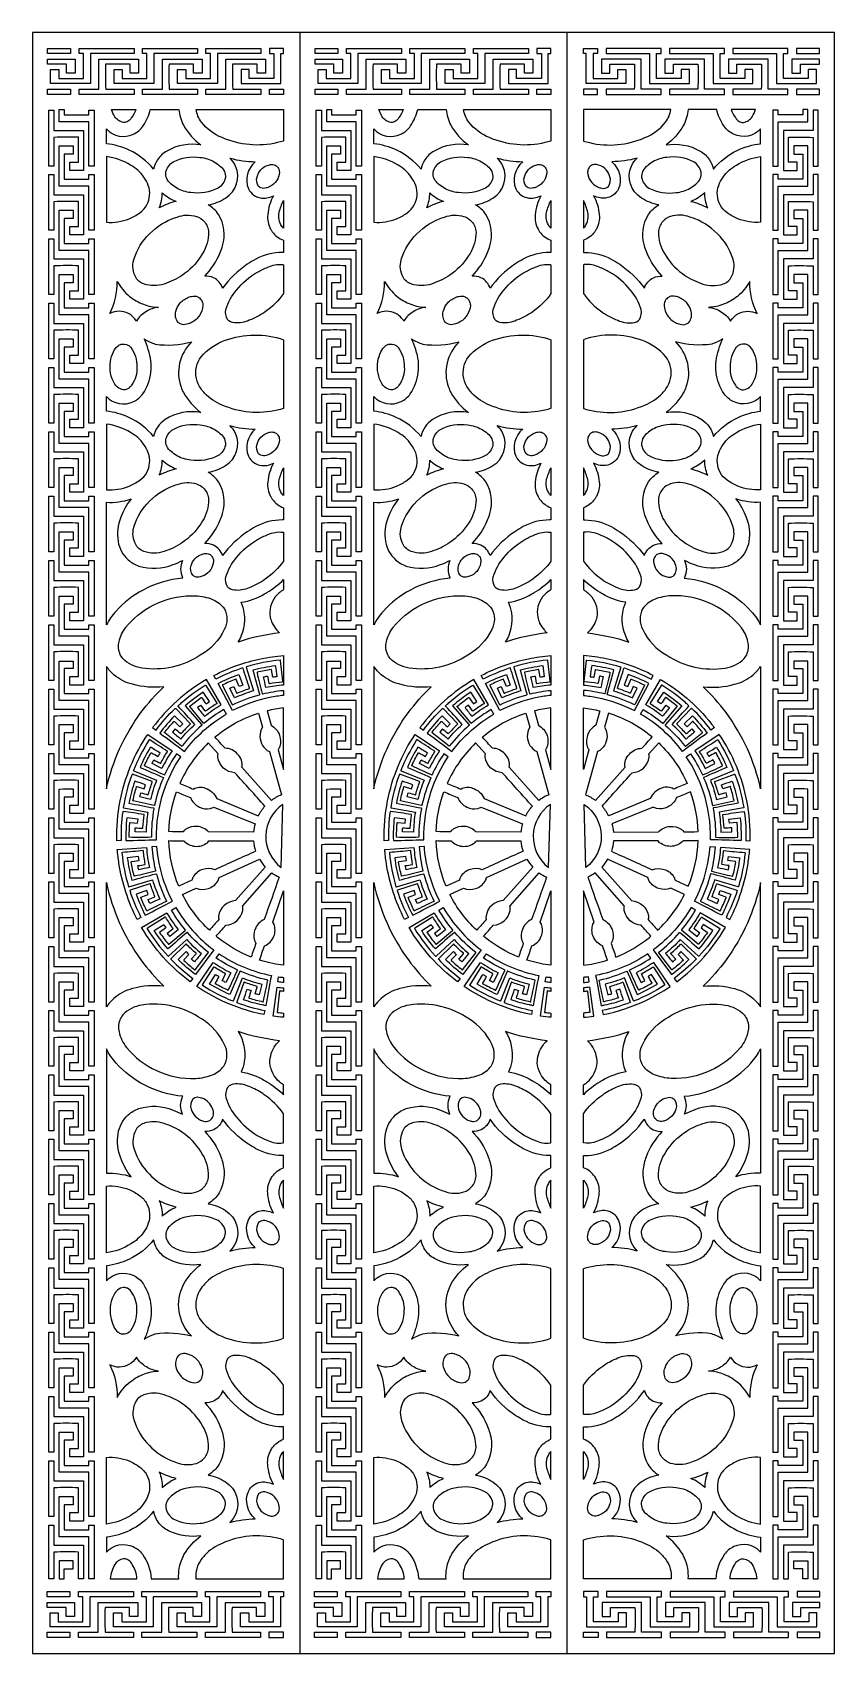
# Model space of a CAD drawing. Header units: millimetres. Extents: x -330 to 660, y -1000 to 1000.
import ezdxf

# ---------------------------------------------------------------- set-up
doc = ezdxf.new("R2010")
doc.units = ezdxf.units.MM
doc.layers.add('Default', color=70, linetype='Continuous')

msp = doc.modelspace()

# ---------------------------------------------------------------- linework, layer by layer
at = {"layer": 'Default'}
for p, q in [((0, 1000), (0, -1000)), ((330, -1000), (330, 1000))]:
    msp.add_line(p, q, dxfattribs=at)
for points in [[(330, -1000), (660, -1000), (660, 1000), (330, 1000), (0, 1000), (-330, 1000), (-330, -1000), (0, -1000)], [(-311.2, 973.8), (-311.2, 980.3), (-283, 980.3), (-283, 973.8)], [(-194.2, 936.9), (-229.2, 936.9), (-229.2, 954.2), (-219.1, 954.2), (-219.1, 943.1), (-188.6, 943.1), (-188.6, 973.8), (-194.2, 973.8), (-194.2, 980.3), (-126.3, 980.3), (-126.3, 973.8), (-180.1, 973.8), (-180.1, 936.9)], [(-37.4, 980), (-37.4, 973.8), (-31.9, 973.8), (-31.9, 943.1), (-62.4, 943.1), (-62.4, 954.2), (-72.4, 954.2), (-72.4, 936.9), (-37.4, 936.9), (-23.4, 936.9), (-23.4, 973.8), (-20, 973.8), (-20, 980)], [(18.8, 973.8), (18.8, 980.3), (47, 980.3), (47, 973.8)], [(135.8, 936.9), (100.8, 936.9), (100.8, 954.2), (110.9, 954.2), (110.9, 943.1), (141.4, 943.1), (141.4, 973.8), (135.8, 973.8), (135.8, 980.3), (203.7, 980.3), (203.7, 973.8), (149.9, 973.8), (149.9, 936.9)], [(292.6, 980), (292.6, 973.8), (298.1, 973.8), (298.1, 943.1), (267.6, 943.1), (267.6, 954.2), (257.6, 954.2), (257.6, 936.9), (292.6, 936.9), (306.6, 936.9), (306.6, 973.8), (310, 973.8), (310, 980)], [(367.4, 980), (367.4, 973.8), (361.9, 973.8), (361.9, 943.1), (392.4, 943.1), (392.4, 954.2), (402.4, 954.2), (402.4, 936.9), (367.4, 936.9), (353.4, 936.9), (353.4, 973.8), (350, 973.8), (350, 980)], [(524.2, 936.9), (559.2, 936.9), (559.2, 954.2), (549.1, 954.2), (549.1, 943.1), (518.6, 943.1), (518.6, 973.8), (524.2, 973.8), (524.2, 980.3), (456.3, 980.3), (456.3, 973.8), (510.1, 973.8), (510.1, 936.9)], [(641.2, 973.8), (641.2, 980.3), (613, 980.3), (613, 973.8)], [(-311.2, 960.9), (-311.2, 967.1), (-277.4, 967.1), (-277.4, 949.8), (-287.8, 949.8), (-287.8, 960.9)], [(18.8, 960.9), (18.8, 967.1), (52.6, 967.1), (52.6, 949.8), (42.2, 949.8), (42.2, 960.9)], [(641.2, 960.9), (641.2, 967.1), (607.4, 967.1), (607.4, 949.8), (617.8, 949.8), (617.8, 960.9)], [(-311.2, 923.6), (-311.2, 930.2), (-283, 930.2), (-283, 923.6)], [(-20, 930.2), (-20, 923.6), (-37.4, 923.6), (-37.4, 930.2)], [(18.8, 923.6), (18.8, 930.2), (47, 930.2), (47, 923.6)], [(310, 930.2), (310, 923.6), (292.6, 923.6), (292.6, 930.2)], [(350, 930.2), (350, 923.6), (367.4, 923.6), (367.4, 930.2)], [(641.2, 923.6), (641.2, 930.2), (613, 930.2), (613, 923.6)], [(-290.7, 905.1), (-290.7, 898.3), (-260.3, 898.3), (-260.3, 904), (-253.9, 904), (-253.9, 835.2), (-260.3, 835.2), (-260.3, 889.7), (-296.8, 889.7), (-296.8, 905.1)], [(39.3, 905.1), (39.3, 898.3), (69.7, 898.3), (69.7, 904), (76.1, 904), (76.1, 835.2), (69.7, 835.2), (69.7, 889.7), (33.2, 889.7), (33.2, 905.1)], [(620.7, 905.1), (620.7, 898.3), (590.3, 898.3), (590.3, 904), (583.9, 904), (583.9, 835.2), (590.3, 835.2), (590.3, 889.7), (626.8, 889.7), (626.8, 905.1)], [(-296.8, 824.6), (-296.8, 860.1), (-279.7, 860.1), (-279.7, 849.9), (-290.7, 849.9), (-290.7, 819), (-260.3, 819), (-260.3, 824.6), (-253.9, 824.6), (-253.9, 755.9), (-260.3, 755.9), (-260.3, 810.4), (-296.8, 810.4)], [(33.2, 824.6), (33.2, 860.1), (50.3, 860.1), (50.3, 849.9), (39.3, 849.9), (39.3, 819), (69.7, 819), (69.7, 824.6), (76.1, 824.6), (76.1, 755.9), (69.7, 755.9), (69.7, 810.4), (33.2, 810.4)], [(626.8, 824.6), (626.8, 860.1), (609.7, 860.1), (609.7, 849.9), (620.7, 849.9), (620.7, 819), (590.3, 819), (590.3, 824.6), (583.9, 824.6), (583.9, 755.9), (590.3, 755.9), (590.3, 810.4), (626.8, 810.4)], [(-290.7, 739.6), (-260.3, 739.6), (-260.3, 745.3), (-253.9, 745.3), (-253.9, 676.5), (-260.3, 676.5), (-260.3, 731.1), (-296.8, 731.1), (-296.8, 780.7), (-279.7, 780.7), (-279.7, 770.5), (-290.7, 770.5)], [(39.3, 739.6), (69.7, 739.6), (69.7, 745.3), (76.1, 745.3), (76.1, 676.5), (69.7, 676.5), (69.7, 731.1), (33.2, 731.1), (33.2, 780.7), (50.3, 780.7), (50.3, 770.5), (39.3, 770.5)], [(620.7, 739.6), (590.3, 739.6), (590.3, 745.3), (583.9, 745.3), (583.9, 676.5), (590.3, 676.5), (590.3, 731.1), (626.8, 731.1), (626.8, 780.7), (609.7, 780.7), (609.7, 770.5), (620.7, 770.5)], [(-290.7, 660.3), (-260.3, 660.3), (-260.3, 665.9), (-253.9, 665.9), (-253.9, 597.2), (-260.3, 597.2), (-260.3, 651.7), (-296.8, 651.7), (-296.8, 701.4), (-279.7, 701.4), (-279.7, 691.2), (-290.7, 691.2)], [(39.3, 660.3), (69.7, 660.3), (69.7, 665.9), (76.1, 665.9), (76.1, 597.2), (69.7, 597.2), (69.7, 651.7), (33.2, 651.7), (33.2, 701.4), (50.3, 701.4), (50.3, 691.2), (39.3, 691.2)], [(620.7, 660.3), (590.3, 660.3), (590.3, 665.9), (583.9, 665.9), (583.9, 597.2), (590.3, 597.2), (590.3, 651.7), (626.8, 651.7), (626.8, 701.4), (609.7, 701.4), (609.7, 691.2), (620.7, 691.2)], [(-290.7, 581), (-260.3, 581), (-260.3, 586.6), (-253.9, 586.6), (-253.9, 517.9), (-260.3, 517.9), (-260.3, 572.4), (-296.8, 572.4), (-296.8, 622), (-279.7, 622), (-279.7, 611.8), (-290.7, 611.8)], [(39.3, 581), (69.7, 581), (69.7, 586.6), (76.1, 586.6), (76.1, 517.9), (69.7, 517.9), (69.7, 572.4), (33.2, 572.4), (33.2, 622), (50.3, 622), (50.3, 611.8), (39.3, 611.8)], [(620.7, 581), (590.3, 581), (590.3, 586.6), (583.9, 586.6), (583.9, 517.9), (590.3, 517.9), (590.3, 572.4), (626.8, 572.4), (626.8, 622), (609.7, 622), (609.7, 611.8), (620.7, 611.8)], [(-296.8, 507.3), (-296.8, 542.7), (-279.7, 542.7), (-279.7, 532.5), (-290.7, 532.5), (-290.7, 501.6), (-260.3, 501.6), (-260.3, 507.3), (-253.9, 507.3), (-253.9, 438.5), (-260.3, 438.5), (-260.3, 493), (-296.8, 493)], [(33.2, 507.3), (33.2, 542.7), (50.3, 542.7), (50.3, 532.5), (39.3, 532.5), (39.3, 501.6), (69.7, 501.6), (69.7, 507.3), (76.1, 507.3), (76.1, 438.5), (69.7, 438.5), (69.7, 493), (33.2, 493)], [(626.8, 507.3), (626.8, 542.7), (609.7, 542.7), (609.7, 532.5), (620.7, 532.5), (620.7, 501.6), (590.3, 501.6), (590.3, 507.3), (583.9, 507.3), (583.9, 438.5), (590.3, 438.5), (590.3, 493), (626.8, 493)], [(-290.7, 422.3), (-260.3, 422.3), (-260.3, 427.9), (-253.9, 427.9), (-253.9, 359.2), (-260.3, 359.2), (-260.3, 413.7), (-296.8, 413.7), (-296.8, 463.3), (-279.7, 463.3), (-279.7, 453.2), (-290.7, 453.2)], [(39.3, 422.3), (69.7, 422.3), (69.7, 427.9), (76.1, 427.9), (76.1, 359.2), (69.7, 359.2), (69.7, 413.7), (33.2, 413.7), (33.2, 463.3), (50.3, 463.3), (50.3, 453.2), (39.3, 453.2)], [(620.7, 422.3), (590.3, 422.3), (590.3, 427.9), (583.9, 427.9), (583.9, 359.2), (590.3, 359.2), (590.3, 413.7), (626.8, 413.7), (626.8, 463.3), (609.7, 463.3), (609.7, 453.2), (620.7, 453.2)], [(-296.8, 269.2), (-296.8, 304.7), (-279.7, 304.7), (-279.7, 294.5), (-290.7, 294.5), (-290.7, 263.6), (-260.3, 263.6), (-260.3, 269.2), (-253.9, 269.2), (-253.9, 200.5), (-260.3, 200.5), (-260.3, 255), (-296.8, 255)], [(33.2, 269.2), (33.2, 304.7), (50.3, 304.7), (50.3, 294.5), (39.3, 294.5), (39.3, 263.6), (69.7, 263.6), (69.7, 269.2), (76.1, 269.2), (76.1, 200.5), (69.7, 200.5), (69.7, 255), (33.2, 255)], [(626.8, 269.2), (626.8, 304.7), (609.7, 304.7), (609.7, 294.5), (620.7, 294.5), (620.7, 263.6), (590.3, 263.6), (590.3, 269.2), (583.9, 269.2), (583.9, 200.5), (590.3, 200.5), (590.3, 255), (626.8, 255)], [(-279.7, 224.5), (-279.7, 215.1), (-290.7, 215.1), (-290.7, 184.3), (-260.3, 184.3), (-260.3, 189.9), (-253.9, 189.9), (-253.9, 121.2), (-260.3, 121.2), (-260.3, 175.7), (-296.8, 175.7), (-296.8, 224.5)], [(50.3, 224.5), (50.3, 215.1), (39.3, 215.1), (39.3, 184.3), (69.7, 184.3), (69.7, 189.9), (76.1, 189.9), (76.1, 121.2), (69.7, 121.2), (69.7, 175.7), (33.2, 175.7), (33.2, 224.5)], [(609.7, 224.5), (609.7, 215.1), (620.7, 215.1), (620.7, 184.3), (590.3, 184.3), (590.3, 189.9), (583.9, 189.9), (583.9, 121.2), (590.3, 121.2), (590.3, 175.7), (626.8, 175.7), (626.8, 224.5)], [(-290.7, 104.9), (-260.3, 104.9), (-260.3, 110.6), (-253.9, 110.6), (-253.9, 41.8), (-260.3, 41.8), (-260.3, 96.3), (-296.8, 96.3), (-296.8, 146), (-279.7, 146), (-279.7, 135.8), (-290.7, 135.8)], [(39.3, 104.9), (69.7, 104.9), (69.7, 110.6), (76.1, 110.6), (76.1, 41.8), (69.7, 41.8), (69.7, 96.3), (33.2, 96.3), (33.2, 146), (50.3, 146), (50.3, 135.8), (39.3, 135.8)], [(620.7, 104.9), (590.3, 104.9), (590.3, 110.6), (583.9, 110.6), (583.9, 41.8), (590.3, 41.8), (590.3, 96.3), (626.8, 96.3), (626.8, 146), (609.7, 146), (609.7, 135.8), (620.7, 135.8)], [(-296.8, -48.1), (-296.8, -12.7), (-279.7, -12.7), (-279.7, -22.9), (-290.7, -22.9), (-290.7, -53.8), (-260.3, -53.8), (-260.3, -48.1), (-253.9, -48.1), (-253.9, -116.9), (-260.3, -116.9), (-260.3, -62.4), (-296.8, -62.4)], [(33.2, -48.1), (33.2, -12.7), (50.3, -12.7), (50.3, -22.9), (39.3, -22.9), (39.3, -53.8), (69.7, -53.8), (69.7, -48.1), (76.1, -48.1), (76.1, -116.9), (69.7, -116.9), (69.7, -62.4), (33.2, -62.4)], [(626.8, -48.1), (626.8, -12.7), (609.7, -12.7), (609.7, -22.9), (620.7, -22.9), (620.7, -53.8), (590.3, -53.8), (590.3, -48.1), (583.9, -48.1), (583.9, -116.9), (590.3, -116.9), (590.3, -62.4), (626.8, -62.4)], [(-290.7, -133.1), (-260.3, -133.1), (-260.3, -127.5), (-253.9, -127.5), (-253.9, -196.2), (-260.3, -196.2), (-260.3, -141.7), (-296.8, -141.7), (-296.8, -92), (-279.7, -92), (-279.7, -102.2), (-290.7, -102.2)], [(39.3, -133.1), (69.7, -133.1), (69.7, -127.5), (76.1, -127.5), (76.1, -196.2), (69.7, -196.2), (69.7, -141.7), (33.2, -141.7), (33.2, -92), (50.3, -92), (50.3, -102.2), (39.3, -102.2)], [(620.7, -133.1), (590.3, -133.1), (590.3, -127.5), (583.9, -127.5), (583.9, -196.2), (590.3, -196.2), (590.3, -141.7), (626.8, -141.7), (626.8, -92), (609.7, -92), (609.7, -102.2), (620.7, -102.2)], [(-296.8, -206.8), (-296.8, -171.4), (-279.7, -171.4), (-279.7, -181.6), (-290.7, -181.6), (-290.7, -212.4), (-260.3, -212.4), (-260.3, -206.8), (-253.9, -206.8), (-253.9, -275.5), (-260.3, -275.5), (-260.3, -221), (-296.8, -221)], [(33.2, -206.8), (33.2, -171.4), (50.3, -171.4), (50.3, -181.6), (39.3, -181.6), (39.3, -212.4), (69.7, -212.4), (69.7, -206.8), (76.1, -206.8), (76.1, -275.5), (69.7, -275.5), (69.7, -221), (33.2, -221)], [(626.8, -206.8), (626.8, -171.4), (609.7, -171.4), (609.7, -181.6), (620.7, -181.6), (620.7, -212.4), (590.3, -212.4), (590.3, -206.8), (583.9, -206.8), (583.9, -275.5), (590.3, -275.5), (590.3, -221), (626.8, -221)], [(-290.7, -291.8), (-260.3, -291.8), (-260.3, -286.1), (-253.9, -286.1), (-253.9, -354.9), (-260.3, -354.9), (-260.3, -300.4), (-296.8, -300.4), (-296.8, -250.7), (-279.7, -250.7), (-279.7, -260.9), (-290.7, -260.9)], [(39.3, -291.8), (69.7, -291.8), (69.7, -286.1), (76.1, -286.1), (76.1, -354.9), (69.7, -354.9), (69.7, -300.4), (33.2, -300.4), (33.2, -250.7), (50.3, -250.7), (50.3, -260.9), (39.3, -260.9)], [(620.7, -291.8), (590.3, -291.8), (590.3, -286.1), (583.9, -286.1), (583.9, -354.9), (590.3, -354.9), (590.3, -300.4), (626.8, -300.4), (626.8, -250.7), (609.7, -250.7), (609.7, -260.9), (620.7, -260.9)], [(-296.8, -444.8), (-296.8, -409.4), (-279.7, -409.4), (-279.7, -419.6), (-290.7, -419.6), (-290.7, -450.5), (-260.3, -450.5), (-260.3, -444.8), (-253.9, -444.8), (-253.9, -513.6), (-260.3, -513.6), (-260.3, -459.1), (-296.8, -459.1)], [(33.2, -444.8), (33.2, -409.4), (50.3, -409.4), (50.3, -419.6), (39.3, -419.6), (39.3, -450.5), (69.7, -450.5), (69.7, -444.8), (76.1, -444.8), (76.1, -513.6), (69.7, -513.6), (69.7, -459.1), (33.2, -459.1)], [(626.8, -444.8), (626.8, -409.4), (609.7, -409.4), (609.7, -419.6), (620.7, -419.6), (620.7, -450.5), (590.3, -450.5), (590.3, -444.8), (583.9, -444.8), (583.9, -513.6), (590.3, -513.6), (590.3, -459.1), (626.8, -459.1)], [(-296.8, -603.5), (-296.8, -568.1), (-279.7, -568.1), (-279.7, -578.3), (-290.7, -578.3), (-290.7, -609.1), (-260.3, -609.1), (-260.3, -603.5), (-253.9, -603.5), (-253.9, -672.2), (-260.3, -672.2), (-260.3, -617.7), (-296.8, -617.7)], [(33.2, -603.5), (33.2, -568.1), (50.3, -568.1), (50.3, -578.3), (39.3, -578.3), (39.3, -609.1), (69.7, -609.1), (69.7, -603.5), (76.1, -603.5), (76.1, -672.2), (69.7, -672.2), (69.7, -617.7), (33.2, -617.7)], [(626.8, -603.5), (626.8, -568.1), (609.7, -568.1), (609.7, -578.3), (620.7, -578.3), (620.7, -609.1), (590.3, -609.1), (590.3, -603.5), (583.9, -603.5), (583.9, -672.2), (590.3, -672.2), (590.3, -617.7), (626.8, -617.7)], [(-296.8, -682.8), (-296.8, -647.4), (-279.7, -647.4), (-279.7, -657.6), (-290.7, -657.6), (-290.7, -688.5), (-260.3, -688.5), (-260.3, -682.8), (-253.9, -682.8), (-253.9, -751.6), (-260.3, -751.6), (-260.3, -697.1), (-296.8, -697.1)], [(33.2, -682.8), (33.2, -647.4), (50.3, -647.4), (50.3, -657.6), (39.3, -657.6), (39.3, -688.5), (69.7, -688.5), (69.7, -682.8), (76.1, -682.8), (76.1, -751.6), (69.7, -751.6), (69.7, -697.1), (33.2, -697.1)], [(626.8, -682.8), (626.8, -647.4), (609.7, -647.4), (609.7, -657.6), (620.7, -657.6), (620.7, -688.5), (590.3, -688.5), (590.3, -682.8), (583.9, -682.8), (583.9, -751.6), (590.3, -751.6), (590.3, -697.1), (626.8, -697.1)], [(-290.7, -767.8), (-260.3, -767.8), (-260.3, -762.2), (-253.9, -762.2), (-253.9, -830.9), (-260.3, -830.9), (-260.3, -776.4), (-296.8, -776.4), (-296.8, -726.8), (-279.7, -726.8), (-279.7, -736.9), (-290.7, -736.9)], [(39.3, -767.8), (69.7, -767.8), (69.7, -762.2), (76.1, -762.2), (76.1, -830.9), (69.7, -830.9), (69.7, -776.4), (33.2, -776.4), (33.2, -726.8), (50.3, -726.8), (50.3, -736.9), (39.3, -736.9)], [(620.7, -767.8), (590.3, -767.8), (590.3, -762.2), (583.9, -762.2), (583.9, -830.9), (590.3, -830.9), (590.3, -776.4), (626.8, -776.4), (626.8, -726.8), (609.7, -726.8), (609.7, -736.9), (620.7, -736.9)], [(-290.7, -907.6), (-290.7, -895.6), (-279.7, -895.6), (-279.7, -885.4), (-296.8, -885.4), (-296.8, -907.6)], [(39.3, -907.6), (39.3, -895.6), (50.3, -895.6), (50.3, -885.4), (33.2, -885.4), (33.2, -907.6)], [(620.7, -907.6), (620.7, -895.6), (609.7, -895.6), (609.7, -885.4), (626.8, -885.4), (626.8, -907.6)], [(-311.9, -930.1), (-311.9, -923.6), (-283.7, -923.6), (-283.7, -930.1)], [(-311.9, -943), (-311.9, -936.8), (-278.1, -936.8), (-278.1, -954.1), (-288.4, -954.1), (-288.4, -943)], [(-194.8, -967), (-229.8, -967), (-229.8, -949.7), (-219.8, -949.7), (-219.8, -960.8), (-189.3, -960.8), (-189.3, -930.1), (-194.8, -930.1), (-194.8, -923.6), (-126.9, -923.6), (-126.9, -930.1), (-180.8, -930.1), (-180.8, -967)], [(-20, -923.6), (-20, -930.1), (-24, -930.1), (-24, -967), (-38.1, -967), (-73.1, -967), (-73.1, -949.7), (-63, -949.7), (-63, -960.8), (-32.5, -960.8), (-32.5, -930.1), (-38.1, -930.1), (-38.1, -923.6)], [(18.1, -930.1), (18.1, -923.6), (46.3, -923.6), (46.3, -930.1)], [(18.1, -943), (18.1, -936.8), (51.9, -936.8), (51.9, -954.1), (41.6, -954.1), (41.6, -943)], [(135.2, -967), (100.2, -967), (100.2, -949.7), (110.2, -949.7), (110.2, -960.8), (140.7, -960.8), (140.7, -930.1), (135.2, -930.1), (135.2, -923.6), (203.1, -923.6), (203.1, -930.1), (149.2, -930.1), (149.2, -967)], [(310, -923.6), (310, -930.1), (306, -930.1), (306, -967), (291.9, -967), (256.9, -967), (256.9, -949.7), (267, -949.7), (267, -960.8), (297.5, -960.8), (297.5, -930.1), (291.9, -930.1), (291.9, -923.6)], [(350, -923.6), (350, -930.1), (354, -930.1), (354, -967), (368.1, -967), (403.1, -967), (403.1, -949.7), (393, -949.7), (393, -960.8), (362.5, -960.8), (362.5, -930.1), (368.1, -930.1), (368.1, -923.6)], [(524.8, -967), (559.8, -967), (559.8, -949.7), (549.8, -949.7), (549.8, -960.8), (519.3, -960.8), (519.3, -930.1), (524.8, -930.1), (524.8, -923.6), (456.9, -923.6), (456.9, -930.1), (510.8, -930.1), (510.8, -967)], [(641.9, -943), (641.9, -936.8), (608.1, -936.8), (608.1, -954.1), (618.4, -954.1), (618.4, -943)], [(641.9, -930.1), (641.9, -923.6), (613.7, -923.6), (613.7, -930.1)], [(-311.9, -980.3), (-311.9, -973.7), (-283.7, -973.7), (-283.7, -980.3)], [(-20, -973.7), (-38.1, -973.7), (-38.1, -980), (-20, -980), (-20, -973.9)], [(18.1, -980.3), (18.1, -973.7), (46.3, -973.7), (46.3, -980.3)], [(310, -973.7), (291.9, -973.7), (291.9, -980), (310, -980), (310, -973.9)], [(350, -973.7), (368.1, -973.7), (368.1, -980), (350, -980), (350, -973.9)], [(641.9, -980.3), (641.9, -973.7), (613.7, -973.7), (613.7, -980.3)]]:
    msp.add_lwpolyline(points, close=True, dxfattribs=at)
for points in [[(-258.5, 936.9), (-307.5, 936.9, -0.000562), (-307.5, 954.2), (-297.5, 954.2), (-297.5, 943.1), (-267, 943.1), (-267, 973.8), (-272.5, 973.8), (-272.5, 980.3), (-204.6, 980.3), (-204.6, 973.8), (-258.5, 973.8)], [(-101.7, 936.9), (-150.8, 936.9, -0.000562), (-150.8, 954.2), (-140.7, 954.2), (-140.7, 943.1), (-110.2, 943.1), (-110.2, 973.8), (-115.8, 973.8), (-115.8, 980.3), (-47.9, 980.3), (-47.9, 973.8), (-101.7, 973.8)], [(71.5, 936.9), (22.5, 936.9, -0.000562), (22.5, 954.2), (32.5, 954.2), (32.5, 943.1), (63, 943.1), (63, 973.8), (57.5, 973.8), (57.5, 980.3), (125.4, 980.3), (125.4, 973.8), (71.5, 973.8)], [(228.3, 936.9), (179.2, 936.9, -0.000562), (179.2, 954.2), (189.3, 954.2), (189.3, 943.1), (219.8, 943.1), (219.8, 973.8), (214.2, 973.8), (214.2, 980.3), (282.1, 980.3), (282.1, 973.8), (228.3, 973.8)], [(431.7, 936.9), (480.8, 936.9, 0.000562), (480.8, 954.2), (470.7, 954.2), (470.7, 943.1), (440.2, 943.1), (440.2, 973.8), (445.8, 973.8), (445.8, 980.3), (377.9, 980.3), (377.9, 973.8), (431.7, 973.8)], [(588.5, 936.9), (637.5, 936.9, 0.000562), (637.5, 954.2), (627.5, 954.2), (627.5, 943.1), (597, 943.1), (597, 973.8), (602.5, 973.8), (602.5, 980.3), (534.6, 980.3), (534.6, 973.8), (588.5, 973.8)], [(-272.5, 930.2), (-248, 930.2), (-248, 967.1), (-199.1, 967.1, -0.000244), (-199.1, 949.8), (-209.4, 949.8), (-209.4, 960.9), (-239.6, 960.9, 0.023609), (-239.5, 930.2), (-204.6, 930.2), (-204.6, 923.6), (-272.5, 923.6)], [(-194.2, 930.2), (-169.6, 930.2), (-169.6, 967.1), (-120.7, 967.1), (-120.7, 949.8), (-131, 949.8), (-131, 960.9), (-161.3, 960.9, 0.023109), (-161.2, 930.2), (-126.3, 930.2), (-126.3, 923.6), (-194.2, 923.6)], [(-115.8, 930.2), (-91.3, 930.2), (-91.3, 967.1), (-42.3, 967.1), (-42.3, 949.8), (-52.7, 949.8), (-52.7, 960.9), (-82.9, 960.9, 0.023109), (-82.8, 930.2), (-47.9, 930.2), (-47.9, 923.6), (-115.8, 923.6)], [(57.5, 930.2), (82, 930.2), (82, 967.1), (130.9, 967.1, -0.000244), (130.9, 949.8), (120.6, 949.8), (120.6, 960.9), (90.4, 960.9, 0.023609), (90.5, 930.2), (125.4, 930.2), (125.4, 923.6), (57.5, 923.6)], [(135.8, 930.2), (160.4, 930.2), (160.4, 967.1), (209.3, 967.1), (209.3, 949.8), (199, 949.8), (199, 960.9), (168.7, 960.9, 0.023109), (168.8, 930.2), (203.7, 930.2), (203.7, 923.6), (135.8, 923.6)], [(214.2, 930.2), (238.7, 930.2), (238.7, 967.1), (287.7, 967.1), (287.7, 949.8), (277.3, 949.8), (277.3, 960.9), (247.1, 960.9, 0.023109), (247.2, 930.2), (282.1, 930.2), (282.1, 923.6), (214.2, 923.6)], [(445.8, 930.2), (421.3, 930.2), (421.3, 967.1), (372.3, 967.1), (372.3, 949.8), (382.7, 949.8), (382.7, 960.9), (412.9, 960.9, -0.023109), (412.8, 930.2), (377.9, 930.2), (377.9, 923.6), (445.8, 923.6)], [(524.2, 930.2), (499.6, 930.2), (499.6, 967.1), (450.7, 967.1), (450.7, 949.8), (461, 949.8), (461, 960.9), (491.3, 960.9, -0.023109), (491.2, 930.2), (456.3, 930.2), (456.3, 923.6), (524.2, 923.6)], [(602.5, 930.2), (578, 930.2), (578, 967.1), (529.1, 967.1, 0.000244), (529.1, 949.8), (539.4, 949.8), (539.4, 960.9), (569.6, 960.9, -0.023609), (569.5, 930.2), (534.6, 930.2), (534.6, 923.6), (602.5, 923.6)], [(-303.4, 904), (-303.4, 879.1), (-267, 879.1), (-267, 829.6), (-284, 829.6), (-284, 840.1), (-273.1, 840.1), (-273.1, 870.6, 0.024201), (-303.4, 870.5), (-303.4, 835.2), (-309.9, 835.2), (-309.9, 904)], [(-149.4, 905.1, 0.097522), (-143.5, 885.5, 0.109708), (-122, 861.2, 0.175222), (-164.1, 853.6, 0.123349), (-175.7, 842.8, 0.095478), (-180.4, 831.3, 0.110371), (-210.4, 854.7, 0.084961), (-238.7, 862.6), (-238.7, 880.9, 0.325309), (-205.3, 874.4, 0.137458), (-193.2, 884.8, 0.095642), (-184.5, 905.1)], [(-202.4, 905.1, -0.086081), (-207.6, 894.9, -0.138406), (-211.8, 890.5, -0.136094), (-217.6, 889, -0.108409), (-223.9, 891.5, -0.100596), (-228.3, 896, -0.060097), (-232.3, 905.1)], [(-20, 905.1), (-20, 866, -0.022968), (-27.6, 864, -0.163455), (-95.7, 870.2, -0.138062), (-121.2, 889.3, -0.133001), (-128, 905.1)], [(26.6, 904), (26.6, 879.1), (63, 879.1), (63, 829.6), (46, 829.6), (46, 840.1), (56.9, 840.1), (56.9, 870.6, 0.024201), (26.6, 870.5), (26.6, 835.2), (20.1, 835.2), (20.1, 904)], [(180.6, 905.1, 0.097522), (186.5, 885.5, 0.109708), (208, 861.2, 0.175222), (165.9, 853.6, 0.123349), (154.3, 842.8, 0.095478), (149.6, 831.3, 0.110371), (119.6, 854.7, 0.084961), (91.3, 862.6), (91.3, 880.9, 0.325309), (124.7, 874.4, 0.137458), (136.8, 884.8, 0.095642), (145.5, 905.1)], [(127.6, 905.1, -0.086081), (122.4, 894.9, -0.138406), (118.2, 890.5, -0.136094), (112.4, 889, -0.108409), (106.1, 891.5, -0.100596), (101.7, 896, -0.060097), (97.7, 905.1)], [(310, 905.1), (310, 866, -0.022968), (302.4, 864, -0.163455), (234.3, 870.2, -0.138062), (208.8, 889.3, -0.133001), (202, 905.1)], [(350, 905.1), (350, 866, 0.022968), (357.6, 864, 0.163455), (425.7, 870.2, 0.138062), (451.2, 889.3, 0.133001), (458, 905.1)], [(479.4, 905.1, -0.097522), (473.5, 885.5, -0.109708), (452, 861.2, -0.175222), (494.1, 853.6, -0.123349), (505.7, 842.8, -0.095478), (510.4, 831.3, -0.110371), (540.4, 854.7, -0.084961), (568.7, 862.6), (568.7, 880.9, -0.325309), (535.3, 874.4, -0.137458), (523.2, 884.8, -0.095642), (514.5, 905.1)], [(532.4, 905.1, 0.086081), (537.6, 894.9, 0.138406), (541.8, 890.5, 0.136094), (547.6, 889, 0.108409), (553.9, 891.5, 0.100596), (558.3, 896, 0.060097), (562.3, 905.1)], [(633.4, 904), (633.4, 879.1), (597, 879.1), (597, 829.6), (614, 829.6), (614, 840.1), (603.1, 840.1), (603.1, 870.6, -0.024201), (633.4, 870.5), (633.4, 835.2), (639.9, 835.2), (639.9, 904)], [(-238.7, 846.9), (-238.7, 765.9, 0.119613), (-210.6, 770.1, 0.062164), (-197.5, 777.5, 0.112584), (-188.9, 787.1, 0.215576), (-187, 811.2, 0.119026), (-200, 830.1, 0.055363), (-208.8, 836.3, 0.107815)], [(-91.8, 820.9, -0.204599), (-100.9, 807.9, -0.159774), (-134.5, 802.4, -0.109378), (-151.6, 807.8, -0.052893), (-158.7, 813, -0.138125), (-164.2, 819.6, -0.122464), (-165.4, 827.3, -0.204599), (-156.3, 840.3, -0.159774), (-122.8, 845.8, -0.109378), (-105.7, 840.4, -0.052893), (-98.5, 835.2, -0.138125), (-93.1, 828.5, -0.122464)], [(-20, 743.6), (-20, 728.6, 0.0157), (-21.7, 728.6, 0.124984), (-54.3, 720.3, 0.023801), (-64.8, 713.9, 0.09042), (-95.2, 684.5, 0.205359), (-106.4, 697.3, 0.134163), (-117.4, 699.4, 0.099926), (-98.2, 728.5, 0.020107), (-95.3, 736.7, 0.21203), (-100.3, 775.4, 0.112092), (-113, 787.3, 0.100049), (-91.7, 795.6, 0.38148), (-79.4, 835.2, 0.097639), (-86.3, 844.8, 0.060149), (-54.9, 840.5, 0.321257), (-63.5, 807, 0.249706), (-47.4, 795.7, 0.067902), (-40.6, 795.9, 0.068752), (-32.6, 798.4, 0.102134), (-39.5, 775.3, 0.15488), (-36, 757.3, 0.035676), (-34, 754.1, 0.14488)], [(91.3, 846.9), (91.3, 765.9, 0.119613), (119.4, 770.1, 0.062164), (132.5, 777.5, 0.112584), (141.1, 787.1, 0.215576), (143, 811.2, 0.119026), (130, 830.1, 0.055363), (121.2, 836.3, 0.107815)], [(238.2, 820.9, -0.204599), (229.1, 807.9, -0.159774), (195.5, 802.4, -0.109378), (178.4, 807.8, -0.052893), (171.3, 813, -0.138125), (165.8, 819.6, -0.122464), (164.6, 827.3, -0.204599), (173.7, 840.3, -0.159774), (207.2, 845.8, -0.109378), (224.3, 840.4, -0.052893), (231.5, 835.2, -0.138125), (236.9, 828.5, -0.122464)], [(310, 743.6), (310, 728.6, 0.0157), (308.3, 728.6, 0.124984), (275.7, 720.3, 0.023801), (265.2, 713.9, 0.09042), (234.8, 684.5, 0.205359), (223.6, 697.3, 0.134163), (212.6, 699.4, 0.099926), (231.8, 728.5, 0.020107), (234.7, 736.7, 0.21203), (229.7, 775.4, 0.112092), (217, 787.3, 0.100049), (238.3, 795.6, 0.38148), (250.6, 835.2, 0.097639), (243.7, 844.8, 0.060149), (275.1, 840.5, 0.321257), (266.5, 807, 0.249706), (282.6, 795.7, 0.067902), (289.4, 795.9, 0.068752), (297.4, 798.4, 0.102134), (290.5, 775.3, 0.15488), (294, 757.3, 0.035676), (296, 754.1, 0.14488)], [(350, 743.6), (350, 728.6, -0.0157), (351.7, 728.6, -0.124984), (384.3, 720.3, -0.023801), (394.8, 713.9, -0.09042), (425.2, 684.5, -0.205359), (436.4, 697.3, -0.134163), (447.4, 699.4, -0.099926), (428.2, 728.5, -0.020107), (425.3, 736.7, -0.21203), (430.3, 775.4, -0.112092), (443, 787.3, -0.100049), (421.7, 795.6, -0.38148), (409.4, 835.2, -0.097639), (416.3, 844.8, -0.060149), (384.9, 840.5, -0.321257), (393.5, 807, -0.249706), (377.4, 795.7, -0.067902), (370.6, 795.9, -0.068752), (362.6, 798.4, -0.102134), (369.5, 775.3, -0.15488), (366, 757.3, -0.035676), (364, 754.1, -0.14488)], [(421.8, 820.9, 0.204599), (430.9, 807.9, 0.159774), (464.5, 802.4, 0.109378), (481.6, 807.8, 0.052893), (488.7, 813, 0.138125), (494.2, 819.6, 0.122464), (495.4, 827.3, 0.204599), (486.3, 840.3, 0.159774), (452.8, 845.8, 0.109378), (435.7, 840.4, 0.052893), (428.5, 835.2, 0.138125), (423.1, 828.5, 0.122464)], [(568.7, 846.9), (568.7, 765.9, -0.119613), (540.6, 770.1, -0.062164), (527.5, 777.5, -0.112584), (518.9, 787.1, -0.215576), (517, 811.2, -0.119026), (530, 830.1, -0.055363), (538.8, 836.3, -0.107815)], [(-303.4, 824.6), (-303.4, 799.8), (-267, 799.8), (-267, 750.2), (-284, 750.2), (-284, 760.7), (-273.1, 760.7), (-273.1, 791.3, 0.023688), (-303.4, 791.2), (-303.4, 755.9), (-309.9, 755.9), (-309.9, 824.6)], [(-50.8, 810.1, -0.246004), (-52.7, 822, -0.118565), (-48, 830.5, -0.136412), (-38.8, 836.3, -0.032303), (-36.2, 836.9, -0.166266), (-30.3, 836.1, -0.119716), (-27, 833.3, -0.16796), (-25.2, 827.4, -0.129651), (-28.6, 817.1, -0.134121), (-36.9, 809.8, -0.062317), (-41.7, 808.1, -0.188022), (-48.2, 808.4, -0.084207)], [(26.6, 824.6), (26.6, 799.8), (63, 799.8), (63, 750.2), (46, 750.2), (46, 760.7), (56.9, 760.7), (56.9, 791.3, 0.023688), (26.6, 791.2), (26.6, 755.9), (20.1, 755.9), (20.1, 824.6)], [(279.2, 810.1, -0.246004), (277.3, 822, -0.118565), (282, 830.5, -0.136412), (291.2, 836.3, -0.032303), (293.8, 836.9, -0.166266), (299.7, 836.1, -0.119716), (303, 833.3, -0.16796), (304.8, 827.4, -0.129651), (301.4, 817.1, -0.134121), (293.1, 809.8, -0.062317), (288.3, 808.1, -0.188022), (281.8, 808.4, -0.084207)], [(380.8, 810.1, 0.246004), (382.7, 822, 0.118565), (378, 830.5, 0.136412), (368.8, 836.3, 0.032303), (366.2, 836.9, 0.166266), (360.3, 836.1, 0.119716), (357, 833.3, 0.16796), (355.2, 827.4, 0.129651), (358.6, 817.1, 0.134121), (366.9, 809.8, 0.062317), (371.7, 808.1, 0.188022), (378.2, 808.4, 0.084207)], [(633.4, 824.6), (633.4, 799.8), (597, 799.8), (597, 750.2), (614, 750.2), (614, 760.7), (603.1, 760.7), (603.1, 791.3, -0.023688), (633.4, 791.2), (633.4, 755.9), (639.9, 755.9), (639.9, 824.6)], [(-169.7, 802.2, 0.093928), (-152.7, 791.5, 0.060411), (-173.4, 783.7, 0.10978)], [(160.3, 802.2, 0.093928), (177.3, 791.5, 0.060411), (156.6, 783.7, 0.10978)], [(499.7, 802.2, -0.093928), (482.7, 791.5, -0.060411), (503.4, 783.7, -0.10978)], [(-20, 792.8), (-20, 758.7, -0.043682), (-22.1, 760.7, -0.194576), (-25.5, 778, -0.053209)], [(310, 792.8), (310, 758.7, -0.043682), (307.9, 760.7, -0.194576), (304.5, 778, -0.053209)], [(350, 792.8), (350, 758.7, 0.043682), (352, 760.7, 0.194576), (355.5, 778, 0.053209)], [(-201, 695.6, -0.197036), (-205.5, 716.7, -0.126013), (-188.7, 748.1, -0.123202), (-157.4, 770.1, -0.019973), (-151.4, 772.2, -0.166686), (-127.5, 773, -0.134013), (-118, 766.8, -0.167125), (-112.5, 753.6, -0.131199), (-119.9, 727.4, -0.101433), (-142.1, 702.6, -0.07792), (-164.6, 690.7, -0.157942), (-189.1, 688.7, -0.171584)], [(129, 695.6, -0.197036), (124.5, 716.7, -0.126013), (141.3, 748.1, -0.123202), (172.6, 770.1, -0.019973), (178.6, 772.2, -0.166686), (202.5, 773, -0.134013), (212, 766.8, -0.167125), (217.5, 753.6, -0.131199), (210.1, 727.4, -0.101433), (187.9, 702.6, -0.07792), (165.4, 690.7, -0.157942), (140.9, 688.7, -0.171584)], [(531, 695.6, 0.197036), (535.5, 716.7, 0.126013), (518.7, 748.1, 0.123202), (487.4, 770.1, 0.019973), (481.4, 772.2, 0.166686), (457.5, 773, 0.134013), (448, 766.8, 0.167125), (442.5, 753.6, 0.131199), (449.9, 727.4, 0.101433), (472.1, 702.6, 0.07792), (494.6, 690.7, 0.157942), (519.1, 688.7, 0.171584)], [(-303.4, 745.3), (-303.4, 720.5), (-267, 720.5), (-267, 670.9), (-284, 670.9), (-284, 681.4), (-273.1, 681.4), (-273.1, 712, 0.024201), (-303.4, 711.9), (-303.4, 676.5), (-309.9, 676.5), (-309.9, 745.3)], [(26.6, 745.3), (26.6, 720.5), (63, 720.5), (63, 670.9), (46, 670.9), (46, 681.4), (56.9, 681.4), (56.9, 712, 0.024201), (26.6, 711.9), (26.6, 676.5), (20.1, 676.5), (20.1, 745.3)], [(633.4, 745.3), (633.4, 720.5), (597, 720.5), (597, 670.9), (614, 670.9), (614, 681.4), (603.1, 681.4), (603.1, 712, -0.024201), (633.4, 711.9), (633.4, 676.5), (639.9, 676.5), (639.9, 745.3)], [(-20, 713.4), (-20, 677.8, -0.085662), (-42.6, 655.4, -0.060602), (-62.4, 644.9, -0.139255), (-80.7, 641.8, -0.223493), (-89.2, 645.9, -0.190669), (-91.2, 658.2, -0.103566), (-78.1, 682.1, -0.093042), (-52.3, 704.3, -0.038728), (-39.4, 710.4, -0.139255), (-21.1, 713.5, -0.02476)], [(310, 713.4), (310, 677.8, -0.085662), (287.4, 655.4, -0.060602), (267.6, 644.9, -0.139255), (249.3, 641.8, -0.223493), (240.8, 645.9, -0.190669), (238.8, 658.2, -0.103566), (251.9, 682.1, -0.093042), (277.7, 704.3, -0.038728), (290.6, 710.4, -0.139255), (308.9, 713.5, -0.02476)], [(350, 713.4), (350, 677.8, 0.085662), (372.6, 655.4, 0.060602), (392.4, 644.9, 0.139255), (410.7, 641.8, 0.223493), (419.2, 645.9, 0.190669), (421.2, 658.2, 0.103566), (408.1, 682.1, 0.093042), (382.3, 704.3, 0.038728), (369.4, 710.4, 0.139255), (351.1, 713.5, 0.02476)], [(-201.7, 643.9, 0.13755), (-211.4, 653.2, 0.247223), (-234.5, 653.2, 0.118746), (-225.4, 692.8, 0.097161), (-210, 674.4, 0.08044), (-192.9, 664.6, 0.076976), (-174.5, 660.7, 0.110323), (-189.4, 655.8, 0.117684)], [(128.3, 643.9, 0.13755), (118.6, 653.2, 0.247223), (95.5, 653.2, 0.118746), (104.6, 692.8, 0.097161), (120, 674.4, 0.08044), (137.1, 664.6, 0.076976), (155.5, 660.7, 0.110323), (140.6, 655.8, 0.117684)], [(531.7, 643.9, -0.13755), (541.4, 653.2, -0.247223), (564.5, 653.2, -0.118746), (555.4, 692.8, -0.097161), (540, 674.4, -0.08044), (522.9, 664.6, -0.076976), (504.5, 660.7, -0.110323), (519.4, 655.8, -0.117684)], [(-303.4, 665.9), (-303.4, 641.1), (-267, 641.1), (-267, 591.6), (-284, 591.6), (-284, 602), (-273.1, 602), (-273.1, 632.6, 0.023688), (-303.4, 632.5), (-303.4, 597.2), (-309.9, 597.2), (-309.9, 665.9)], [(-150.3, 642.3, -0.23898), (-152.9, 655.8, -0.117262), (-147.5, 666.2, -0.134866), (-136.4, 673.6, -0.028769), (-133.7, 674.4, -0.17915), (-126, 673.8, -0.119633), (-121.9, 670.5, -0.175122), (-119.5, 663.1, -0.129734), (-123.7, 650.8, -0.134211), (-133.6, 642, -0.06215), (-139.4, 640, -0.188143), (-147.2, 640.3, -0.084089)], [(26.6, 665.9), (26.6, 641.1), (63, 641.1), (63, 591.6), (46, 591.6), (46, 602), (56.9, 602), (56.9, 632.6, 0.023688), (26.6, 632.5), (26.6, 597.2), (20.1, 597.2), (20.1, 665.9)], [(179.7, 642.3, -0.23898), (177.1, 655.8, -0.117262), (182.5, 666.2, -0.134866), (193.6, 673.6, -0.028769), (196.3, 674.4, -0.17915), (204, 673.8, -0.119633), (208.1, 670.5, -0.175122), (210.5, 663.1, -0.129734), (206.3, 650.8, -0.134211), (196.4, 642, -0.06215), (190.6, 640, -0.188143), (182.8, 640.3, -0.084089)], [(480.3, 642.3, 0.23898), (482.9, 655.8, 0.117262), (477.5, 666.2, 0.134866), (466.4, 673.6, 0.028769), (463.7, 674.4, 0.17915), (456, 673.8, 0.119633), (451.9, 670.5, 0.175122), (449.5, 663.1, 0.129734), (453.7, 650.8, 0.134211), (463.6, 642, 0.06215), (469.4, 640, 0.188143), (477.2, 640.3, 0.084089)], [(633.4, 665.9), (633.4, 641.1), (597, 641.1), (597, 591.6), (614, 591.6), (614, 602), (603.1, 602), (603.1, 632.6, -0.023688), (633.4, 632.5), (633.4, 597.2), (639.9, 597.2), (639.9, 665.9)], [(-238.7, 532.7), (-238.7, 550.9, 0.328776), (-204.9, 544.6, 0.127439), (-193.7, 554.1, 0.240907), (-187, 608.7, 0.065371), (-192.1, 621.8, 0.042669), (-178.3, 615.4, 0.099347), (-133.6, 618.2, 0.293953), (-146.5, 562.2, 0.03455), (-143.5, 555.6, 0.109713), (-122, 531.2, 0.186974), (-166.1, 522.4, 0.20471), (-180.4, 501.3, 0.11244), (-211.1, 525.1, 0.082617)], [(-20, 620.9), (-20, 536, -0.022968), (-27.6, 534, -0.163454), (-95.7, 540.3, -0.114071), (-117.5, 555, -0.021678), (-121.8, 560.1, -0.221012), (-127.5, 587.4, -0.102882), (-121.9, 599.6, -0.133773), (-92.1, 620.2, -0.169097)], [(91.3, 532.7), (91.3, 550.9, 0.328776), (125.1, 544.6, 0.127439), (136.3, 554.1, 0.240907), (143, 608.7, 0.065371), (137.9, 621.8, 0.042669), (151.7, 615.4, 0.099347), (196.4, 618.2, 0.293953), (183.5, 562.2, 0.03455), (186.5, 555.6, 0.109713), (208, 531.2, 0.186974), (163.9, 522.4, 0.20471), (149.6, 501.3, 0.11244), (118.9, 525.1, 0.082617)], [(310, 620.9), (310, 536, -0.022968), (302.4, 534, -0.163454), (234.3, 540.3, -0.114071), (212.5, 555, -0.021678), (208.2, 560.1, -0.221012), (202.5, 587.4, -0.102882), (208.1, 599.6, -0.133773), (237.9, 620.2, -0.169097)], [(350, 620.9), (350, 536, 0.022968), (357.6, 534, 0.163454), (425.7, 540.3, 0.114071), (447.5, 555, 0.021678), (451.8, 560.1, 0.221012), (457.5, 587.4, 0.102882), (451.9, 599.6, 0.133773), (422.1, 620.2, 0.169097)], [(568.7, 532.7), (568.7, 550.9, -0.328776), (534.9, 544.6, -0.127439), (523.7, 554.1, -0.240907), (517, 608.7, -0.065371), (522.1, 621.8, -0.042669), (508.3, 615.4, -0.099347), (463.6, 618.2, -0.293953), (476.5, 562.2, -0.03455), (473.5, 555.6, -0.109713), (452, 531.2, -0.186974), (496.1, 522.4, -0.20471), (510.4, 501.3, -0.11244), (541.1, 525.1, -0.082617)], [(-217.6, 559, -0.12794), (-224.9, 562.2, -0.081095), (-228.3, 566, -0.175265), (-233.7, 593.9, -0.0751), (-229.9, 605.8, -0.156315), (-224.2, 613.4, -0.069001), (-220.4, 615.3, -0.176693), (-212.1, 614.2, -0.089979), (-208.7, 611.5, -0.15988), (-201, 587.3, -0.179232), (-207.6, 564.9, -0.17565), (-213.3, 559.8, -0.099108)], [(112.4, 559, -0.12794), (105.1, 562.2, -0.081095), (101.7, 566, -0.175265), (96.3, 593.9, -0.0751), (100.1, 605.8, -0.156315), (105.8, 613.4, -0.069001), (109.6, 615.3, -0.176693), (117.9, 614.2, -0.089979), (121.3, 611.5, -0.15988), (129, 587.3, -0.179232), (122.4, 564.9, -0.17565), (116.7, 559.8, -0.099108)], [(547.6, 559, 0.12794), (554.9, 562.2, 0.081095), (558.3, 566, 0.175265), (563.7, 593.9, 0.0751), (559.9, 605.8, 0.156315), (554.2, 613.4, 0.069001), (550.4, 615.3, 0.176693), (542.1, 614.2, 0.089979), (538.7, 611.5, 0.15988), (531, 587.3, 0.179232), (537.6, 564.9, 0.17565), (543.3, 559.8, 0.099108)], [(-303.4, 586.6), (-303.4, 561.8), (-267, 561.8), (-267, 512.2), (-284, 512.2), (-284, 522.7), (-273.1, 522.7), (-273.1, 553.3, 0.024201), (-303.4, 553.2), (-303.4, 517.9), (-309.9, 517.9), (-309.9, 586.6)], [(26.6, 586.6), (26.6, 561.8), (63, 561.8), (63, 512.2), (46, 512.2), (46, 522.7), (56.9, 522.7), (56.9, 553.3, 0.024201), (26.6, 553.2), (26.6, 517.9), (20.1, 517.9), (20.1, 586.6)], [(633.4, 586.6), (633.4, 561.8), (597, 561.8), (597, 512.2), (614, 512.2), (614, 522.7), (603.1, 522.7), (603.1, 553.3, -0.024201), (633.4, 553.2), (633.4, 517.9), (639.9, 517.9), (639.9, 586.6)], [(-303.4, 507.3), (-303.4, 482.4), (-267, 482.4), (-267, 432.9), (-284, 432.9), (-284, 443.3), (-273.1, 443.3), (-273.1, 473.9, 0.023688), (-303.4, 473.8), (-303.4, 438.5), (-309.9, 438.5), (-309.9, 507.3)], [(-238.7, 516.9), (-238.7, 435.9, 0.119613), (-210.6, 440.2, 0.062164), (-197.5, 447.5, 0.112584), (-188.9, 457.1, 0.215576), (-187, 481.2, 0.119026), (-200, 500.1, 0.055363), (-208.8, 506.3, 0.107815)], [(-91.8, 490.9, -0.204599), (-100.9, 477.9, -0.159774), (-134.5, 472.4, -0.109378), (-151.6, 477.8, -0.052893), (-158.7, 483, -0.138125), (-164.2, 489.7, -0.122464), (-165.4, 497.3, -0.204599), (-156.3, 510.3, -0.159774), (-122.8, 515.8, -0.109378), (-105.7, 510.4, -0.052893), (-98.5, 505.2, -0.138125), (-93.1, 498.6, -0.122464)], [(-20, 413.6), (-20, 398.6, 0.015698), (-21.7, 398.6, 0.124984), (-54.3, 390.3, 0.023801), (-64.8, 383.9, 0.09042), (-95.2, 354.5, 0.205359), (-106.4, 367.3, 0.134163), (-117.4, 369.4, 0.099926), (-98.2, 398.5, 0.020107), (-95.3, 406.7, 0.21203), (-100.3, 445.4, 0.112092), (-113, 457.3, 0.100049), (-91.7, 465.6, 0.38148), (-79.4, 505.2, 0.097639), (-86.3, 514.9, 0.060149), (-54.9, 510.5, 0.321257), (-63.5, 477.1, 0.249706), (-47.4, 465.7, 0.067902), (-40.6, 465.9, 0.068752), (-32.6, 468.4, 0.102134), (-39.5, 445.3, 0.15488), (-36, 427.3, 0.035676), (-34, 424.1, 0.144878)], [(-50.8, 480.1, -0.246004), (-52.7, 492.1, -0.118565), (-48, 500.5, -0.136412), (-38.8, 506.3, -0.032303), (-36.2, 506.9, -0.166266), (-30.3, 506.1, -0.119716), (-27, 503.3, -0.16796), (-25.2, 497.4, -0.129651), (-28.6, 487.1, -0.134121), (-36.9, 479.8, -0.062317), (-41.7, 478.1, -0.188022), (-48.2, 478.4, -0.084207)], [(26.6, 507.3), (26.6, 482.4), (63, 482.4), (63, 432.9), (46, 432.9), (46, 443.3), (56.9, 443.3), (56.9, 473.9, 0.023688), (26.6, 473.8), (26.6, 438.5), (20.1, 438.5), (20.1, 507.3)], [(91.3, 516.9), (91.3, 435.9, 0.119613), (119.4, 440.2, 0.062164), (132.5, 447.5, 0.112584), (141.1, 457.1, 0.215576), (143, 481.2, 0.119026), (130, 500.1, 0.055363), (121.2, 506.3, 0.107815)], [(238.2, 490.9, -0.204599), (229.1, 477.9, -0.159774), (195.5, 472.4, -0.109378), (178.4, 477.8, -0.052893), (171.3, 483, -0.138125), (165.8, 489.7, -0.122464), (164.6, 497.3, -0.204599), (173.7, 510.3, -0.159774), (207.2, 515.8, -0.109378), (224.3, 510.4, -0.052893), (231.5, 505.2, -0.138125), (236.9, 498.6, -0.122464)], [(310, 413.6), (310, 398.6, 0.015698), (308.3, 398.6, 0.124984), (275.7, 390.3, 0.023801), (265.2, 383.9, 0.09042), (234.8, 354.5, 0.205359), (223.6, 367.3, 0.134163), (212.6, 369.4, 0.099926), (231.8, 398.5, 0.020107), (234.7, 406.7, 0.21203), (229.7, 445.4, 0.112092), (217, 457.3, 0.100049), (238.3, 465.6, 0.38148), (250.6, 505.2, 0.097639), (243.7, 514.9, 0.060149), (275.1, 510.5, 0.321257), (266.5, 477.1, 0.249706), (282.6, 465.7, 0.067902), (289.4, 465.9, 0.068752), (297.4, 468.4, 0.102134), (290.5, 445.3, 0.15488), (294, 427.3, 0.035676), (296, 424.1, 0.144878)], [(279.2, 480.1, -0.246004), (277.3, 492.1, -0.118565), (282, 500.5, -0.136412), (291.2, 506.3, -0.032303), (293.8, 506.9, -0.166266), (299.7, 506.1, -0.119716), (303, 503.3, -0.16796), (304.8, 497.4, -0.129651), (301.4, 487.1, -0.134121), (293.1, 479.8, -0.062317), (288.3, 478.1, -0.188022), (281.8, 478.4, -0.084207)], [(350, 413.6), (350, 398.6, -0.015698), (351.7, 398.6, -0.124984), (384.3, 390.3, -0.023801), (394.8, 383.9, -0.09042), (425.2, 354.5, -0.205359), (436.4, 367.3, -0.134163), (447.4, 369.4, -0.099926), (428.2, 398.5, -0.020107), (425.3, 406.7, -0.21203), (430.3, 445.4, -0.112092), (443, 457.3, -0.100049), (421.7, 465.6, -0.38148), (409.4, 505.2, -0.097639), (416.3, 514.9, -0.060149), (384.9, 510.5, -0.321257), (393.5, 477.1, -0.249706), (377.4, 465.7, -0.067902), (370.6, 465.9, -0.068752), (362.6, 468.4, -0.102134), (369.5, 445.3, -0.15488), (366, 427.3, -0.035676), (364, 424.1, -0.144878)], [(380.8, 480.1, 0.246004), (382.7, 492.1, 0.118565), (378, 500.5, 0.136412), (368.8, 506.3, 0.032303), (366.2, 506.9, 0.166266), (360.3, 506.1, 0.119716), (357, 503.3, 0.16796), (355.2, 497.4, 0.129651), (358.6, 487.1, 0.134121), (366.9, 479.8, 0.062317), (371.7, 478.1, 0.188022), (378.2, 478.4, 0.084207)], [(421.8, 490.9, 0.204599), (430.9, 477.9, 0.159774), (464.5, 472.4, 0.109378), (481.6, 477.8, 0.052893), (488.7, 483, 0.138125), (494.2, 489.7, 0.122464), (495.4, 497.3, 0.204599), (486.3, 510.3, 0.159774), (452.8, 515.8, 0.109378), (435.7, 510.4, 0.052893), (428.5, 505.2, 0.138125), (423.1, 498.6, 0.122464)], [(568.7, 516.9), (568.7, 435.9, -0.119613), (540.6, 440.2, -0.062164), (527.5, 447.5, -0.112584), (518.9, 457.1, -0.215576), (517, 481.2, -0.119026), (530, 500.1, -0.055363), (538.8, 506.3, -0.107815)], [(633.4, 507.3), (633.4, 482.4), (597, 482.4), (597, 432.9), (614, 432.9), (614, 443.3), (603.1, 443.3), (603.1, 473.9, -0.023688), (633.4, 473.8), (633.4, 438.5), (639.9, 438.5), (639.9, 507.3)], [(-169.7, 472.2, 0.093928), (-152.7, 461.5, 0.060411), (-173.4, 453.7, 0.10978)], [(-20, 462.8), (-20, 428.8, -0.043678), (-22.1, 430.8, -0.194576), (-25.5, 448, -0.053207)], [(160.3, 472.2, 0.093928), (177.3, 461.5, 0.060411), (156.6, 453.7, 0.10978)], [(310, 462.8), (310, 428.8, -0.043678), (307.9, 430.8, -0.194576), (304.5, 448, -0.053207)], [(350, 462.8), (350, 428.8, 0.043678), (352, 430.8, 0.194576), (355.5, 448, 0.053207)], [(499.7, 472.2, -0.093928), (482.7, 461.5, -0.060411), (503.4, 453.7, -0.10978)], [(-201, 365.7, -0.197036), (-205.5, 386.7, -0.126013), (-188.7, 418.1, -0.123202), (-157.4, 440.2, -0.019973), (-151.4, 442.2, -0.166686), (-127.5, 443, -0.134013), (-118, 436.8, -0.167125), (-112.5, 423.7, -0.131199), (-119.9, 397.4, -0.101433), (-142.1, 372.6, -0.07792), (-164.6, 360.7, -0.157942), (-189.1, 358.7, -0.171584)], [(129, 365.7, -0.197036), (124.5, 386.7, -0.126013), (141.3, 418.1, -0.123202), (172.6, 440.2, -0.019973), (178.6, 442.2, -0.166686), (202.5, 443, -0.134013), (212, 436.8, -0.167125), (217.5, 423.7, -0.131199), (210.1, 397.4, -0.101433), (187.9, 372.6, -0.07792), (165.4, 360.7, -0.157942), (140.9, 358.7, -0.171584)], [(531, 365.7, 0.197036), (535.5, 386.7, 0.126013), (518.7, 418.1, 0.123202), (487.4, 440.2, 0.019973), (481.4, 442.2, 0.166686), (457.5, 443, 0.134013), (448, 436.8, 0.167125), (442.5, 423.7, 0.131199), (449.9, 397.4, 0.101433), (472.1, 372.6, 0.07792), (494.6, 360.7, 0.157942), (519.1, 358.7, 0.171584)], [(-303.4, 427.9), (-303.4, 403.1), (-267, 403.1), (-267, 353.5), (-284, 353.5), (-284, 364), (-273.1, 364), (-273.1, 394.6, 0.024201), (-303.4, 394.5), (-303.4, 359.2), (-309.9, 359.2), (-309.9, 427.9)], [(-144.5, 326.7, 0.102082), (-193.5, 312.1, 0.083999), (-227.2, 285.8, 0.060826), (-238.7, 269.1), (-238.7, 420.3, 0.092637), (-208.3, 424.4, 0.072998), (-220.9, 402, 0.136081), (-224.3, 372.1, 0.170117), (-211.7, 349.4, 0.097995), (-198.7, 341.7, 0.174182), (-156.4, 343.4, 0.034021), (-144.8, 348.6, 0.212149), (-144.8, 327.3, 0.017549)], [(26.6, 427.9), (26.6, 403.1), (63, 403.1), (63, 353.5), (46, 353.5), (46, 364), (56.9, 364), (56.9, 394.6, 0.024201), (26.6, 394.5), (26.6, 359.2), (20.1, 359.2), (20.1, 427.9)], [(185.5, 326.7, 0.102082), (136.5, 312.1, 0.083999), (102.8, 285.8, 0.060826), (91.3, 269.1), (91.3, 420.3, 0.092637), (121.7, 424.4, 0.072998), (109.1, 402, 0.136081), (105.7, 372.1, 0.170117), (118.3, 349.4, 0.097995), (131.3, 341.7, 0.174182), (173.6, 343.4, 0.034021), (185.2, 348.6, 0.212149), (185.2, 327.3, 0.017549)], [(474.5, 326.7, -0.102082), (523.5, 312.1, -0.083999), (557.2, 285.8, -0.060826), (568.7, 269.1), (568.7, 420.3, -0.092637), (538.3, 424.4, -0.072998), (550.9, 402, -0.136081), (554.3, 372.1, -0.170117), (541.7, 349.4, -0.097995), (528.7, 341.7, -0.174182), (486.4, 343.4, -0.034021), (474.8, 348.6, -0.212149), (474.8, 327.3, -0.017549)], [(633.4, 427.9), (633.4, 403.1), (597, 403.1), (597, 353.5), (614, 353.5), (614, 364), (603.1, 364), (603.1, 394.6, -0.024201), (633.4, 394.5), (633.4, 359.2), (639.9, 359.2), (639.9, 427.9)], [(-296.8, 334.3), (-296.8, 384, -0.000576), (-279.7, 384), (-279.7, 373.8), (-290.7, 373.8), (-290.7, 342.9), (-260.3, 342.9), (-260.3, 348.6), (-253.9, 348.6), (-253.9, 279.8), (-260.3, 279.8), (-260.3, 334.3)], [(-20, 383.4), (-20, 347.8, -0.085661), (-42.6, 325.5, -0.060602), (-62.4, 314.9, -0.139255), (-80.7, 311.9, -0.223493), (-89.2, 316, -0.190669), (-91.2, 328.2, -0.103566), (-78.1, 352.2, -0.093042), (-52.3, 374.3, -0.038728), (-39.4, 380.4, -0.139255), (-21.1, 383.5, -0.024756)], [(33.2, 334.3), (33.2, 384, -0.000576), (50.3, 384), (50.3, 373.8), (39.3, 373.8), (39.3, 342.9), (69.7, 342.9), (69.7, 348.6), (76.1, 348.6), (76.1, 279.8), (69.7, 279.8), (69.7, 334.3)], [(310, 383.4), (310, 347.8, -0.085661), (287.4, 325.5, -0.060602), (267.6, 314.9, -0.139255), (249.3, 311.9, -0.223493), (240.8, 316, -0.190669), (238.8, 328.2, -0.103566), (251.9, 352.2, -0.093042), (277.7, 374.3, -0.038728), (290.6, 380.4, -0.139255), (308.9, 383.5, -0.024756)], [(350, 383.4), (350, 347.8, 0.085661), (372.6, 325.5, 0.060602), (392.4, 314.9, 0.139255), (410.7, 311.9, 0.223493), (419.2, 316, 0.190669), (421.2, 328.2, 0.103566), (408.1, 352.2, 0.093042), (382.3, 374.3, 0.038728), (369.4, 380.4, 0.139255), (351.1, 383.5, 0.024756)], [(626.8, 334.3), (626.8, 384, 0.000576), (609.7, 384), (609.7, 373.8), (620.7, 373.8), (620.7, 342.9), (590.3, 342.9), (590.3, 348.6), (583.9, 348.6), (583.9, 279.8), (590.3, 279.8), (590.3, 334.3)], [(-303.4, 348.6), (-303.4, 323.8), (-267, 323.8), (-267, 274.2, -0.00025), (-284, 274.2), (-284, 284.7), (-273.1, 284.7), (-273.1, 315.3, 0.024201), (-303.4, 315.2), (-303.4, 279.8), (-309.9, 279.8), (-309.9, 348.6)], [(-132.1, 330.3, -0.246004), (-134.1, 342.3, -0.118565), (-129.4, 350.7, -0.136412), (-120.1, 356.5, -0.032303), (-117.6, 357.1, -0.166266), (-111.7, 356.3, -0.119716), (-108.4, 353.5, -0.16796), (-106.5, 347.6, -0.129651), (-110, 337.3, -0.134121), (-118.2, 330, -0.062317), (-123.1, 328.3, -0.188022), (-129.6, 328.6, -0.084207)], [(26.6, 348.6), (26.6, 323.8), (63, 323.8), (63, 274.2, -0.00025), (46, 274.2), (46, 284.7), (56.9, 284.7), (56.9, 315.3, 0.024201), (26.6, 315.2), (26.6, 279.8), (20.1, 279.8), (20.1, 348.6)], [(197.9, 330.3, -0.246004), (195.9, 342.3, -0.118565), (200.6, 350.7, -0.136412), (209.9, 356.5, -0.032303), (212.4, 357.1, -0.166266), (218.3, 356.3, -0.119716), (221.6, 353.5, -0.16796), (223.5, 347.6, -0.129651), (220, 337.3, -0.134121), (211.8, 330, -0.062317), (206.9, 328.3, -0.188022), (200.4, 328.6, -0.084207)], [(462.1, 330.3, 0.246004), (464.1, 342.3, 0.118565), (459.4, 350.7, 0.136412), (450.1, 356.5, 0.032303), (447.6, 357.1, 0.166266), (441.7, 356.3, 0.119716), (438.4, 353.5, 0.16796), (436.5, 347.6, 0.129651), (440, 337.3, 0.134121), (448.2, 330, 0.062317), (453.1, 328.3, 0.188022), (459.6, 328.6, 0.084207)], [(633.4, 348.6), (633.4, 323.8), (597, 323.8), (597, 274.2, 0.00025), (614, 274.2), (614, 284.7), (603.1, 284.7), (603.1, 315.3, -0.024201), (633.4, 315.2), (633.4, 279.8), (639.9, 279.8), (639.9, 348.6)], [(-20, 324.9), (-20, 312.6, 0.083336), (-30.3, 303.5, 0.219008), (-36.4, 278.6, 0.063013), (-34, 271.3, 0.06259), (-28.2, 262.5, 0.026789), (-24.9, 259.1, 0.053427), (-76.1, 247.9, 0.182304), (-68.5, 283.9, 0.065362), (-72.3, 297, 0.097744), (-43.5, 307.3, -0.012232), (-40.7, 309, 0.061386)], [(310, 324.9), (310, 312.6, 0.083336), (299.7, 303.5, 0.219008), (293.6, 278.6, 0.063013), (296, 271.3, 0.06259), (301.8, 262.5, 0.026789), (305.1, 259.1, 0.053427), (253.9, 247.9, 0.182304), (261.5, 283.9, 0.065362), (257.7, 297, 0.097744), (286.5, 307.3, -0.012232), (289.3, 309, 0.061386)], [(350, 324.9), (350, 312.6, -0.083336), (360.3, 303.5, -0.219008), (366.4, 278.6, -0.063013), (364, 271.3, -0.06259), (358.2, 262.5, -0.026789), (354.9, 259.1, -0.053427), (406.1, 247.9, -0.182304), (398.5, 283.9, -0.065362), (402.3, 297, -0.097744), (373.5, 307.3, 0.012232), (370.7, 309, -0.061386)], [(-222.3, 234, -0.149924), (-223.1, 248.3, -0.099763), (-214.9, 265.8, -0.026157), (-212.6, 268.7, -0.111506), (-175, 296.2, -0.114082), (-128.5, 304.9, -0.084906), (-107.8, 300.5, -0.150588), (-93.1, 289, -0.250685), (-93.2, 263.2, -0.152243), (-122.8, 231.6, -0.18293), (-195.1, 215.7, -0.157771), (-218.4, 227.6, -0.085011)], [(107.7, 234, -0.149924), (106.9, 248.3, -0.099763), (115.1, 265.8, -0.026157), (117.4, 268.7, -0.111506), (155, 296.2, -0.114082), (201.5, 304.9, -0.084906), (222.2, 300.5, -0.150588), (236.9, 289, -0.250685), (236.8, 263.2, -0.152243), (207.2, 231.6, -0.18293), (134.9, 215.7, -0.157771), (111.6, 227.6, -0.085011)], [(552.3, 234, 0.149924), (553.1, 248.3, 0.099763), (544.9, 265.8, 0.026157), (542.6, 268.7, 0.111506), (505, 296.2, 0.114082), (458.5, 304.9, 0.084906), (437.8, 300.5, 0.150588), (423.1, 289, 0.250685), (423.2, 263.2, 0.152243), (452.8, 231.6, 0.18293), (525.1, 215.7, 0.157771), (548.4, 227.6, 0.085011)], [(-303.4, 269.2), (-303.4, 244.4), (-267, 244.4), (-267, 194.8), (-284, 194.8), (-284, 205.3), (-273.1, 205.3), (-273.1, 235.9, 0.023688), (-303.4, 235.8), (-303.4, 200.5), (-309.9, 200.5), (-309.9, 269.2)], [(26.6, 269.2), (26.6, 244.4), (63, 244.4), (63, 194.8), (46, 194.8), (46, 205.3), (56.9, 205.3), (56.9, 235.9, 0.023688), (26.6, 235.8), (26.6, 200.5), (20.1, 200.5), (20.1, 269.2)], [(633.4, 269.2), (633.4, 244.4), (597, 244.4), (597, 194.8), (614, 194.8), (614, 205.3), (603.1, 205.3), (603.1, 235.9, -0.023688), (633.4, 235.8), (633.4, 200.5), (639.9, 200.5), (639.9, 269.2)], [(-38.1, 197.1, 0.409383), (-37.5, 196.8, -0.017425), (-21.5, 199, 0.413705), (-21.1, 199.5), (-23.7, 225.2), (-23.7, 225.2, 0.410723), (-24.2, 225.6, 0.052098), (-65.7, 217.4, 0.412545), (-66, 216.8), (-66, 216.8), (-57.2, 187.7, 0.035015), (-80.6, 178.9), (-86.2, 191.2), (-81.6, 193.2, 0.005102), (-78.1, 185.1, 0.409244), (-77.5, 184.8, -0.018643), (-62.3, 190.5, 0.415959), (-62, 191, -0.003761), (-70.1, 215.6, 0.415247), (-70.7, 215.9, 0.0434), (-103.6, 202.1), (-106, 206.7, -0.069793), (-47.9, 227.3, -0.031498), (-20, 231.2), (-20, 194.9, 0.030765), (-41.9, 191.7, 0.007071), (-44.7, 204.9, -0.008911), (-39.7, 205.9), (-38.1, 197.1)], [(291.9, 197.1, 0.409383), (292.5, 196.8, -0.017425), (308.5, 199, 0.413705), (308.9, 199.5), (306.3, 225.2), (306.3, 225.2, 0.410723), (305.8, 225.6, 0.052098), (264.3, 217.4, 0.412545), (264, 216.8), (264, 216.8), (272.8, 187.7, 0.035015), (249.4, 178.9), (243.8, 191.2), (248.4, 193.2, 0.005102), (251.9, 185.1, 0.409244), (252.5, 184.8, -0.018643), (267.7, 190.5, 0.415959), (268, 191, -0.003761), (259.9, 215.6, 0.415247), (259.3, 215.9, 0.0434), (226.4, 202.1), (224, 206.7, -0.069793), (282.1, 227.3, -0.031498), (310, 231.2), (310, 194.9, 0.030765), (288.1, 191.7, 0.007071), (285.3, 204.9, -0.008911), (290.3, 205.9), (291.9, 197.1)], [(368.1, 197.1, -0.409383), (367.5, 196.8, 0.017425), (351.5, 199, -0.413705), (351.1, 199.5), (353.7, 225.2), (353.7, 225.2, -0.410723), (354.2, 225.6, -0.052098), (395.7, 217.4, -0.412545), (396, 216.8), (396, 216.8), (387.2, 187.7, -0.035015), (410.6, 178.9), (416.2, 191.2), (411.6, 193.2, -0.005102), (408.1, 185.1, -0.409244), (407.5, 184.8, 0.018643), (392.3, 190.5, -0.415959), (392, 191, 0.003761), (400.1, 215.6, -0.415247), (400.7, 215.9, -0.0434), (433.6, 202.1), (436, 206.7, 0.069793), (377.9, 227.3, 0.031498), (350, 231.2), (350, 194.9, -0.030765), (371.9, 191.7, -0.007071), (374.7, 204.9, 0.008911), (369.7, 205.9), (368.1, 197.1)], [(-167.7, 192.8, -0.095605), (-206.6, 195.8, -0.116883), (-229.4, 207.6, -0.062061), (-238.7, 217.9), (-238.7, 66.9, -0.105816), (-196, 160.9), (-196, 160.9, -0.043411)], [(-97.1, 170.3), (-115.3, 201.6, 0.101059), (-181.7, 142.3), (-177.4, 139.2, -0.043497), (-153.9, 165.9, -0.412125), (-153.2, 165.9), (-135.3, 147.3, -0.41095), (-135.3, 146.6, 0.016369), (-146.5, 134.9, -0.408552), (-147.2, 134.9, -0.002668), (-153.8, 140.8), (-157.2, 136.9, -0.001791), (-146.8, 128.3, -0.035431), (-129.5, 146.3, 0.002027), (-150.1, 168.8, -0.408267), (-150.1, 169.4, -0.019271), (-145.9, 173.2, -0.124544), (-145.8, 173.3, -0.044203), (-116.6, 194.7, -0.411338), (-116, 194.5), (-102.5, 172.5, -0.413183), (-102.6, 171.8, 0.017601), (-116.1, 162.9, -0.410455), (-116.7, 163), (-122, 170.1, 0.017343), (-126.1, 167, -0.001012), (-117.8, 156.4, -0.035182)], [(-34.8, 213.6, 0.41356), (-35.3, 214, 0.018856), (-52.5, 210.6, 0.414288), (-52.8, 210, 0.003361), (-46.5, 184.4, 0.406785), (-45.9, 184, -0.034875), (-20, 188.3), (-20, 182, 0.024424), (-36.9, 179.5, 0.07102), (-83.2, 163.3), (-100.8, 196.8, -0.034635), (-75.1, 208), (-70.4, 194.9), (-75, 193.2), (-78.5, 201.9, 0.410034), (-79, 202.1, 0.020242), (-95.1, 195.1, 0.41472), (-95.3, 194.5), (-83.5, 170.8, 0.41021), (-82.9, 170.6, -0.050184), (-49.8, 182.9, 0.414631), (-49.5, 183.5, 0.001857), (-57.7, 213.5, -0.034624), (-30.2, 218.9, -0.004769), (-28.4, 205.1, 0.0175), (-33.3, 204.4), (-34.8, 213.6)], [(-66, 216.8, 0.000165), (-66, 216.8)], [(162.3, 192.8, -0.095605), (123.4, 195.8, -0.116883), (100.6, 207.6, -0.062061), (91.3, 217.9), (91.3, 66.9, -0.105816), (134, 160.9), (134, 160.9, -0.043411)], [(232.9, 170.3), (214.7, 201.6, 0.101059), (148.3, 142.3), (152.6, 139.2, -0.043497), (176.1, 165.9, -0.412125), (176.8, 165.9), (194.7, 147.3, -0.41095), (194.7, 146.6, 0.016369), (183.5, 134.9, -0.408552), (182.8, 134.9, -0.002668), (176.2, 140.8), (172.8, 136.9, -0.001791), (183.2, 128.3, -0.035431), (200.5, 146.3, 0.002027), (179.9, 168.8, -0.408267), (179.9, 169.4, -0.019271), (184.1, 173.2, -0.124544), (184.2, 173.3, -0.044203), (213.4, 194.7, -0.411338), (214, 194.5), (227.5, 172.5, -0.413183), (227.4, 171.8, 0.017601), (213.9, 162.9, -0.410455), (213.3, 163), (208, 170.1, 0.017343), (203.9, 167, -0.001012), (212.2, 156.4, -0.035182)], [(295.2, 213.6, 0.41356), (294.7, 214, 0.018856), (277.5, 210.6, 0.414288), (277.2, 210, 0.003361), (283.5, 184.4, 0.406785), (284.1, 184, -0.034875), (310, 188.3), (310, 182, 0.024424), (293.1, 179.5, 0.07102), (246.8, 163.3), (229.2, 196.8, -0.034635), (254.9, 208), (259.6, 194.9), (255, 193.2), (251.5, 201.9, 0.410034), (251, 202.1, 0.020242), (234.9, 195.1, 0.41472), (234.7, 194.5), (246.5, 170.8, 0.41021), (247.1, 170.6, -0.050184), (280.2, 182.9, 0.414631), (280.5, 183.5, 0.001857), (272.3, 213.5, -0.034624), (299.8, 218.9, -0.004769), (301.6, 205.1, 0.0175), (296.7, 204.4), (295.2, 213.6)], [(264, 216.8, 0.000165), (264, 216.8)], [(364.8, 213.6, -0.41356), (365.3, 214, -0.018856), (382.5, 210.6, -0.414288), (382.8, 210, -0.003361), (376.5, 184.4, -0.406785), (375.9, 184, 0.034875), (350, 188.3), (350, 182, -0.024424), (366.9, 179.5, -0.07102), (413.2, 163.3), (430.8, 196.8, 0.034635), (405.1, 208), (400.4, 194.9), (405, 193.2), (408.5, 201.9, -0.410034), (409, 202.1, -0.020242), (425.1, 195.1, -0.41472), (425.3, 194.5), (413.5, 170.8, -0.41021), (412.9, 170.6, 0.050184), (379.8, 182.9, -0.414631), (379.5, 183.5, -0.001857), (387.7, 213.5, 0.034624), (360.2, 218.9, 0.004769), (358.4, 205.1, -0.0175), (363.3, 204.4), (364.8, 213.6)], [(396, 216.8, -0.000165), (396, 216.8)], [(427.1, 170.3), (445.3, 201.6, -0.101059), (511.7, 142.3), (507.4, 139.2, 0.043497), (483.9, 165.9, 0.412125), (483.2, 165.9), (465.3, 147.3, 0.41095), (465.3, 146.6, -0.016369), (476.5, 134.9, 0.408552), (477.2, 134.9, 0.002668), (483.8, 140.8), (487.2, 136.9, 0.001791), (476.8, 128.3, 0.035431), (459.5, 146.3, -0.002027), (480.1, 168.8, 0.408267), (480.1, 169.4, 0.019271), (475.9, 173.2, 0.124544), (475.8, 173.3, 0.044203), (446.6, 194.7, 0.411338), (446, 194.5), (432.5, 172.5, 0.413183), (432.6, 171.8, -0.017601), (446.1, 162.9, 0.410455), (446.7, 163), (452, 170.1, -0.017343), (456.1, 167, 0.001012), (447.8, 156.4, 0.035182)], [(497.7, 192.8, 0.095605), (536.6, 195.8, 0.116883), (559.4, 207.6, 0.062061), (568.7, 217.9), (568.7, 66.9, 0.105816), (526, 160.9), (526, 160.9, 0.043411)], [(-303.4, 189.9), (-303.4, 165.1), (-267, 165.1), (-267, 115.5), (-284, 115.5), (-284, 126), (-273.1, 126), (-273.1, 156.6, 0.023688), (-303.4, 156.5), (-303.4, 121.2), (-309.9, 121.2), (-309.9, 189.9)], [(-141.5, 169.1), (-121.1, 145.6, -0.417243), (-121.2, 145, 0.04952), (-145.2, 119.7, -0.41354), (-145.8, 119.6), (-166.7, 135.9, -0.415796), (-166.8, 136.6, -0.021708), (-155.4, 149.9, -0.41137), (-154.8, 149.9, -0.002521), (-147.9, 143.5), (-144.5, 147.2), (-154.5, 156.9, 0.034641), (-172.7, 135.6, -0.000982), (-142.2, 113, -0.100783), (-90.6, 159), (-93.8, 164.6, 0.042071), (-118.1, 147.7, -0.41307), (-118.7, 147.8), (-135.6, 168.2, -0.417197), (-135.6, 168.8, -0.020151), (-121.6, 179.4, -0.414146), (-121, 179.2, 0.001557), (-115.7, 171.6), (-111.5, 174.4), (-119.1, 186, 0.034874)], [(26.6, 189.9), (26.6, 165.1), (63, 165.1), (63, 115.5), (46, 115.5), (46, 126), (56.9, 126), (56.9, 156.6, 0.023688), (26.6, 156.5), (26.6, 121.2), (20.1, 121.2), (20.1, 189.9)], [(188.5, 169.1), (208.9, 145.6, -0.417243), (208.8, 145, 0.04952), (184.8, 119.7, -0.41354), (184.2, 119.6), (163.3, 135.9, -0.415796), (163.2, 136.6, -0.021708), (174.6, 149.9, -0.41137), (175.2, 149.9, -0.002521), (182.1, 143.5), (185.5, 147.2), (175.5, 156.9, 0.034641), (157.3, 135.6, -0.000982), (187.8, 113, -0.100783), (239.4, 159), (236.2, 164.6, 0.042071), (211.9, 147.7, -0.41307), (211.3, 147.8), (194.4, 168.2, -0.417197), (194.4, 168.8, -0.020151), (208.4, 179.4, -0.414146), (209, 179.2, 0.001557), (214.3, 171.6), (218.5, 174.4), (210.9, 186, 0.034874)], [(471.5, 169.1), (451.1, 145.6, 0.417243), (451.2, 145, -0.04952), (475.2, 119.7, 0.41354), (475.8, 119.6), (496.7, 135.9, 0.415796), (496.8, 136.6, 0.021708), (485.4, 149.9, 0.41137), (484.8, 149.9, 0.002521), (477.9, 143.5), (474.5, 147.2), (484.5, 156.9, -0.034641), (502.7, 135.6, 0.000982), (472.2, 113, 0.100783), (420.6, 159), (423.8, 164.6, -0.042071), (448.1, 147.7, 0.41307), (448.7, 147.8), (465.6, 168.2, 0.417197), (465.6, 168.8, 0.020151), (451.6, 179.4, 0.414146), (451, 179.2, -0.001557), (445.7, 171.6), (441.5, 174.4), (449.1, 186, -0.034874)], [(633.4, 189.9), (633.4, 165.1), (597, 165.1), (597, 115.5), (614, 115.5), (614, 126), (603.1, 126), (603.1, 156.6, -0.023688), (633.4, 156.5), (633.4, 121.2), (639.9, 121.2), (639.9, 189.9)], [(-71.5, 93.6, 0.259563), (-76.7, 109.5, 0.223952), (-92.3, 116.9, -0.005069), (-104.7, 130.8, -0.097153), (-51.1, 160.1), (-46.2, 142.7, 0.144572), (-49.2, 131.2, 0.271422), (-37.6, 112.7), (-22.5, 59.4, 0.066768), (-35, 52.5)], [(-20, 166.6, 0.032581), (-40.4, 163), (-35.4, 145.2, -0.187312), (-24.9, 132.7, -0.155974), (-24.6, 119.2, -0.095096), (-26.9, 115.1), (-20, 90.5)], [(258.5, 93.6, 0.259563), (253.3, 109.5, 0.223952), (237.7, 116.9, -0.005069), (225.3, 130.8, -0.097153), (278.9, 160.1), (283.8, 142.7, 0.144572), (280.8, 131.2, 0.271422), (292.4, 112.7), (307.5, 59.4, 0.066768), (295, 52.5)], [(310, 166.6, 0.032581), (289.6, 163), (294.6, 145.2, -0.187312), (305.1, 132.7, -0.155974), (305.4, 119.2, -0.095096), (303.1, 115.1), (310, 90.5)], [(350, 166.6, -0.032581), (370.4, 163), (365.4, 145.2, 0.187312), (354.9, 132.7, 0.155974), (354.6, 119.2, 0.095096), (356.9, 115.1), (350, 90.5)], [(401.5, 93.6, -0.259563), (406.7, 109.5, -0.223952), (422.3, 116.9, 0.005069), (434.7, 130.8, 0.097153), (381.1, 160.1), (376.2, 142.7, -0.144572), (379.2, 131.2, -0.271422), (367.6, 112.7), (352.5, 59.4, -0.066768), (365, 52.5)], [(-221.6, 2.9), (-225.7, 2.8, -0.055235), (-221.7, 51.9), (-221.7, 51.9, -0.100823), (-187.6, 134), (-157.7, 113.6, 0.034956), (-170.3, 92), (-182.4, 98.1, -0.005152), (-180.1, 102.6, 0.002903), (-172.2, 98.4, 0.412389), (-171.6, 98.6, -0.018586), (-163.4, 112.6, 0.412007), (-163.5, 113.2, -0.000499), (-185.2, 127.3, 0.414827), (-185.8, 127.1, 0.052086), (-205.2, 89.5, 0.410489), (-204.9, 88.9), (-176.7, 77.5, 0.035239), (-184.3, 53.7, 0.004986), (-197.4, 57), (-196.1, 62, 0.002911), (-187.6, 59.6, 0.411099), (-187, 59.9, -0.017045), (-182, 75.3, 0.410635), (-182.3, 75.9), (-206.5, 84.9, 0.414274), (-207, 84.7, 0.052127), (-217.8, 43.7, 0.41057), (-217.4, 43.2), (-187.4, 38.2, 0.034853), (-189.7, 13.2), (-203.2, 13.6, -0.019631), (-203, 18.7, 0.008803), (-194.1, 18.2, 0.407214), (-193.7, 18.7, -0.017709), (-192.1, 34.8, 0.412061), (-192.5, 35.3, -0.001343), (-218, 38.9, 0.415281), (-218.6, 38.6, 0.043168), (-220.5, 2.9, 0.000234)], [(-43, 45.4, -0.001289), (-80.1, 86.7, -0.365699), (-101.2, 105.9, -0.084701), (-100.9, 109.9), (-113, 123.4, 0.100134), (-148, 73.4, 0.004187), (-131.4, 66.6, -0.232852), (-116.8, 67.7, -0.238046), (-102.5, 54.7), (-51.2, 33.7, -0.06451)], [(108.4, 2.9), (104.3, 2.8, -0.055235), (108.3, 51.9), (108.3, 51.9, -0.100823), (142.4, 134), (172.3, 113.6, 0.034956), (159.7, 92), (147.6, 98.1, -0.005152), (149.9, 102.6, 0.002903), (157.8, 98.4, 0.412389), (158.4, 98.6, -0.018586), (166.6, 112.6, 0.412007), (166.5, 113.2, -0.000499), (144.8, 127.3, 0.414827), (144.2, 127.1, 0.052086), (124.8, 89.5, 0.410489), (125.1, 88.9), (153.3, 77.5, 0.035239), (145.7, 53.7, 0.004986), (132.6, 57), (133.9, 62, 0.002911), (142.4, 59.6, 0.411099), (143, 59.9, -0.017045), (148, 75.3, 0.410635), (147.7, 75.9), (123.5, 84.9, 0.414274), (123, 84.7, 0.052127), (112.2, 43.7, 0.41057), (112.6, 43.2), (142.6, 38.2, 0.034853), (140.3, 13.2), (126.8, 13.6, -0.019631), (127, 18.7, 0.008803), (135.9, 18.2, 0.407214), (136.3, 18.7, -0.017709), (137.9, 34.8, 0.412061), (137.5, 35.3, -0.001343), (112, 38.9, 0.415281), (111.4, 38.6, 0.043168), (109.5, 2.9, 0.000234)], [(287, 45.4, -0.001289), (249.9, 86.7, -0.365699), (228.8, 105.9, -0.084701), (229.1, 109.9), (217, 123.4, 0.100134), (182, 73.4, 0.004187), (198.6, 66.6, -0.232852), (213.2, 67.7, -0.238046), (227.5, 54.7), (278.8, 33.7, -0.06451)], [(373, 45.4, 0.001289), (410.1, 86.7, 0.365699), (431.2, 105.9, 0.084701), (430.9, 109.9), (443, 123.4, -0.100134), (478, 73.4, -0.004187), (461.4, 66.6, 0.232852), (446.8, 67.7, 0.238046), (432.5, 54.7), (381.2, 33.7, 0.06451)], [(551.6, 2.9), (555.7, 2.8, 0.055235), (551.7, 51.9), (551.7, 51.9, 0.100823), (517.6, 134), (487.7, 113.6, -0.034956), (500.3, 92), (512.4, 98.1, 0.005152), (510.1, 102.6, -0.002903), (502.2, 98.4, -0.412389), (501.6, 98.6, 0.018586), (493.4, 112.6, -0.412007), (493.5, 113.2, 0.000499), (515.2, 127.3, -0.414827), (515.8, 127.1, -0.052086), (535.2, 89.5, -0.410489), (534.9, 88.9), (506.7, 77.5, -0.035239), (514.3, 53.7, -0.004986), (527.4, 57), (526.1, 62, -0.002911), (517.6, 59.6, -0.411099), (517, 59.9, 0.017045), (512, 75.3, -0.410635), (512.3, 75.9), (536.5, 84.9, -0.414274), (537, 84.7, -0.052127), (547.8, 43.7, -0.41057), (547.4, 43.2), (517.4, 38.2, -0.034853), (519.7, 13.2), (533.2, 13.6, 0.019631), (533, 18.7, -0.008803), (524.1, 18.2, -0.407214), (523.7, 18.7, 0.017709), (522.1, 34.8, -0.412061), (522.5, 35.3, 0.001343), (548, 38.9, -0.415281), (548.6, 38.6, -0.043168), (550.5, 2.9, -0.000234)], [(-303.4, 110.6), (-303.4, 85.7), (-267, 85.7), (-267, 36.2), (-284, 36.2), (-284, 46.6), (-273.1, 46.6), (-273.1, 77.2, 0.024201), (-303.4, 77.1), (-303.4, 41.8), (-309.9, 41.8), (-309.9, 110.6)], [(-147, 106.3), (-152.3, 109.9, 0.041872), (-166.8, 84.1, -0.413934), (-167.4, 83.9, -0.000763), (-191.5, 95, -0.415615), (-191.7, 95.6, -0.018805), (-183.7, 111.1, -0.41511), (-183.1, 111.3, -0.000803), (-175, 106.7, -0.001515), (-172.4, 111, 0.002814), (-184.3, 118.2, 0.034733), (-197.2, 93.3, -0.001206), (-168.6, 80.9, -0.414756), (-168.4, 80.3, 0.050029), (-179.2, 46.7, -0.415059), (-179.7, 46.3), (-205.6, 52, -0.414806), (-205.9, 52.5, -0.019321), (-201.5, 69.5, -0.415741), (-201, 69.8), (-192, 67, -0.008132), (-190.5, 71.8, 0.001985), (-203.7, 76.3, 0.034683), (-210.8, 49.1, -0.00211), (-180.3, 43.2, -0.411722), (-180, 42.7, 0.047919), (-183.2, 7.5, -0.413213), (-183.7, 7, -0.00254), (-210.1, 7, -0.412494), (-210.5, 7.4, -0.01948), (-209.9, 24.9, -0.416056), (-209.4, 25.3), (-200.1, 24.6), (-199.6, 29.5, 0.004045), (-213.5, 31.1, 0.034652), (-214.5, 3, -0.000337), (-176.8, 4, -0.087636), (-167.8, 64, -0.068198)], [(26.6, 110.6), (26.6, 85.7), (63, 85.7), (63, 36.2), (46, 36.2), (46, 46.6), (56.9, 46.6), (56.9, 77.2, 0.024201), (26.6, 77.1), (26.6, 41.8), (20.1, 41.8), (20.1, 110.6)], [(183, 106.3), (177.7, 109.9, 0.041872), (163.2, 84.1, -0.413934), (162.6, 83.9, -0.000763), (138.5, 95, -0.415615), (138.3, 95.6, -0.018805), (146.3, 111.1, -0.41511), (146.9, 111.3, -0.000803), (155, 106.7, -0.001515), (157.6, 111, 0.002814), (145.7, 118.2, 0.034733), (132.8, 93.3, -0.001206), (161.4, 80.9, -0.414756), (161.6, 80.3, 0.050029), (150.8, 46.7, -0.415059), (150.3, 46.3), (124.4, 52, -0.414806), (124.1, 52.5, -0.019321), (128.5, 69.5, -0.415741), (129, 69.8), (138, 67, -0.008132), (139.5, 71.8, 0.001985), (126.3, 76.3, 0.034683), (119.2, 49.1, -0.00211), (149.7, 43.2, -0.411722), (150, 42.7, 0.047919), (146.8, 7.5, -0.413213), (146.3, 7, -0.00254), (119.9, 7, -0.412494), (119.5, 7.4, -0.01948), (120.1, 24.9, -0.416056), (120.6, 25.3), (129.9, 24.6), (130.4, 29.5, 0.004045), (116.5, 31.1, 0.034652), (115.5, 3, -0.000337), (153.2, 4, -0.087636), (162.2, 64, -0.068198)], [(477, 106.3), (482.3, 109.9, -0.041872), (496.8, 84.1, 0.413934), (497.4, 83.9, 0.000763), (521.5, 95, 0.415615), (521.7, 95.6, 0.018805), (513.7, 111.1, 0.41511), (513.1, 111.3, 0.000803), (505, 106.7, 0.001515), (502.4, 111, -0.002814), (514.3, 118.2, -0.034733), (527.2, 93.3, 0.001206), (498.6, 80.9, 0.414756), (498.4, 80.3, -0.050029), (509.2, 46.7, 0.415059), (509.7, 46.3), (535.6, 52, 0.414806), (535.9, 52.5, 0.019321), (531.5, 69.5, 0.415741), (531, 69.8), (522, 67, 0.008132), (520.5, 71.8, -0.001985), (533.7, 76.3, -0.034683), (540.8, 49.1, 0.00211), (510.3, 43.2, 0.411722), (510, 42.7, -0.047919), (513.2, 7.5, 0.413213), (513.7, 7, 0.00254), (540.1, 7, 0.412494), (540.5, 7.4, 0.01948), (539.9, 24.9, 0.416056), (539.4, 25.3), (530.1, 24.6), (529.6, 29.5, -0.004045), (543.5, 31.1, -0.034652), (544.5, 3, 0.000337), (506.8, 4, 0.087636), (497.8, 64, 0.068198)], [(633.4, 110.6), (633.4, 85.7), (597, 85.7), (597, 36.2), (614, 36.2), (614, 46.6), (603.1, 46.6), (603.1, 77.2, -0.024201), (633.4, 77.1), (633.4, 41.8), (639.9, 41.8), (639.9, 110.6)], [(-296.8, 17), (-296.8, 66.6, -0.000576), (-279.7, 66.7), (-279.7, 56.5), (-290.7, 56.5), (-290.7, 25.6), (-260.3, 25.6), (-260.3, 31.2), (-253.9, 31.2), (-253.9, -37.5), (-260.3, -37.5), (-260.3, 17)], [(-112.6, 13.8, 0.181066), (-126.8, 20.5, 0.16547), (-140.6, 17.1, 0.093267), (-143.8, 13.9, -0.00039), (-161.7, 14, -0.076458), (-152.1, 63.1, 0.004641), (-135.1, 56.1, 0.187219), (-123.8, 44.3, 0.155891), (-110.4, 42.5, 0.092555), (-106.1, 44.4), (-55.2, 23.7, 0.047807), (-57.2, 13.5)], [(33.2, 17), (33.2, 66.6, -0.000576), (50.3, 66.7), (50.3, 56.5), (39.3, 56.5), (39.3, 25.6), (69.7, 25.6), (69.7, 31.2), (76.1, 31.2), (76.1, -37.5), (69.7, -37.5), (69.7, 17)], [(217.4, 13.8, 0.181066), (203.2, 20.5, 0.16547), (189.4, 17.1, 0.093267), (186.2, 13.9, -0.00039), (168.3, 14, -0.076458), (177.9, 63.1, 0.004641), (194.9, 56.1, 0.187219), (206.2, 44.3, 0.155891), (219.6, 42.5, 0.092555), (223.9, 44.4), (274.8, 23.7, 0.047807), (272.8, 13.5)], [(442.6, 13.8, -0.181066), (456.8, 20.5, -0.16547), (470.6, 17.1, -0.093267), (473.8, 13.9, 0.00039), (491.7, 14, 0.076458), (482.1, 63.1, -0.004641), (465.1, 56.1, -0.187219), (453.8, 44.3, -0.155891), (440.4, 42.5, -0.092555), (436.1, 44.4), (385.2, 23.7, -0.047807), (387.2, 13.5)], [(626.8, 17), (626.8, 66.6, 0.000576), (609.7, 66.7), (609.7, 56.5), (620.7, 56.5), (620.7, 25.6), (590.3, 25.6), (590.3, 31.2), (583.9, 31.2), (583.9, -37.5), (590.3, -37.5), (590.3, 17)], [(-20.8, 47.7, 0.511793), (-23.2, -30.1)], [(309.2, 47.7, 0.511793), (306.8, -30.1)], [(350.8, 47.7, -0.511793), (353.2, -30.1)], [(-303.4, 31.2), (-303.4, 6.4), (-267, 6.4), (-267, -43.2, -0.00025), (-284, -43.2), (-284, -32.7), (-273.1, -32.7), (-273.1, -2.1, 0.024201), (-303.4, -2.2), (-303.4, -37.5), (-309.9, -37.5), (-309.9, 31.2)], [(26.6, 31.2), (26.6, 6.4), (63, 6.4), (63, -43.2, -0.00025), (46, -43.2), (46, -32.7), (56.9, -32.7), (56.9, -2.1, 0.024201), (26.6, -2.2), (26.6, -37.5), (20.1, -37.5), (20.1, 31.2)], [(633.4, 31.2), (633.4, 6.4), (597, 6.4), (597, -43.2, 0.00025), (614, -43.2), (614, -32.7), (603.1, -32.7), (603.1, -2.1, -0.024201), (633.4, -2.2), (633.4, -37.5), (639.9, -37.5), (639.9, 31.2)], [(-54.5, -10.1, -0.000637), (-104.8, -33, 0.170996), (-119.5, -32.5, 0.182448), (-131.8, -42.1, 0.092858), (-133.1, -45.9), (-149.5, -53.3, -0.086389), (-161.8, 2.9, 0.006591), (-143.3, 2.8, 0.180927), (-129.6, -4, 0.196472), (-114.1, 0.4, 0.069444), (-112.1, 2.8), (-57.3, 2.7, 0.062894)], [(275.5, -10.1, -0.000637), (225.2, -33, 0.170996), (210.5, -32.5, 0.182448), (198.2, -42.1, 0.092858), (196.9, -45.9), (180.5, -53.3, -0.086389), (168.2, 2.9, 0.006591), (186.7, 2.8, 0.180927), (200.4, -4, 0.196472), (215.9, 0.4, 0.069444), (217.9, 2.8), (272.7, 2.7, 0.062894)], [(384.5, -10.1, 0.000637), (434.8, -33, -0.170996), (449.5, -32.5, -0.182448), (461.8, -42.1, -0.092858), (463.1, -45.9), (479.5, -53.3, 0.086389), (491.8, 2.9, -0.006591), (473.3, 2.8, -0.180927), (459.6, -4, -0.196472), (444.1, 0.4, -0.069444), (442.1, 2.8), (387.3, 2.7, -0.062894)], [(-200.6, -94.3, -0.081507), (-223.2, -25.1, -0.019308), (-225.2, -7.9), (-189.2, -5.4, 0.03496), (-185.7, -30.2, 0.00073), (-198.8, -33, -0.012919), (-199.8, -27.9, 0.011154), (-191.1, -26.4, 0.402384), (-190.8, -25.9, -0.016993), (-193, -9.8, 0.413184), (-193.4, -9.4, -0.003265), (-219.1, -11.7, 0.415577), (-219.5, -12.2, 0.051859), (-211.3, -53.9, 0.411898), (-210.8, -54.2), (-181.7, -45.6, 0.034775), (-172.9, -69.1, 0.001039), (-185.1, -74.6, -0.007909), (-187.2, -69.9, 0.007833), (-179, -66.5, 0.403972), (-178.8, -65.9, -0.017562), (-184.4, -50.7, 0.412568), (-185, -50.4), (-209.5, -58.3, 0.413665), (-209.8, -58.8, 0.043284), (-196, -91.9)], [(-207.4, -45.9, -0.000362), (-177.5, -38, -0.411599), (-176.9, -38.3, 0.047277), (-164.5, -71.5, -0.413592), (-164.7, -72.1, -0.002265), (-188.4, -83.6, -0.412396), (-189, -83.4, -0.020022), (-196.1, -67.3, -0.411721), (-195.8, -66.8, -0.007798), (-187.1, -63.4, -0.005301), (-188.9, -58.7), (-202, -63.3, 0.034524), (-190.7, -89.1, -0.00058), (-157.2, -71.8, -0.05835), (-171.6, -33.6), (-171.6, -33.6, -0.042161), (-176.3, -4.5), (-182.6, -4.9, 0.041885), (-178, -34.3, -0.413452), (-178.3, -34.9, -0.004468), (-204, -41, -0.411177), (-204.5, -40.7, -0.019214), (-208, -23.5, -0.416942), (-207.6, -23), (-198.3, -21.6), (-199.1, -16.6, 0.004754), (-212.9, -18.3, 0.034475)], [(-42.6, -29.7), (-79.2, -71.1, 0.363367), (-100.2, -90.4, 0.092444), (-99.9, -94.4, -0.001861), (-111.6, -107.7, -0.088353), (-144.8, -63.5), (-127.9, -55.8, 0.169543), (-113.2, -56.2, 0.174321), (-101.2, -47.1, 0.098326), (-99.6, -42.7), (-49.9, -19.9, 0.052834)], [(129.4, -94.3, -0.081507), (106.8, -25.1, -0.019308), (104.8, -7.9), (140.8, -5.4, 0.03496), (144.3, -30.2, 0.00073), (131.2, -33, -0.012919), (130.2, -27.9, 0.011154), (138.9, -26.4, 0.402384), (139.2, -25.9, -0.016993), (137, -9.8, 0.413184), (136.6, -9.4, -0.003265), (110.9, -11.7, 0.415577), (110.5, -12.2, 0.051859), (118.7, -53.9, 0.411898), (119.2, -54.2), (148.3, -45.6, 0.034775), (157.1, -69.1, 0.001039), (144.9, -74.6, -0.007909), (142.8, -69.9, 0.007833), (151, -66.5, 0.403972), (151.2, -65.9, -0.017562), (145.6, -50.7, 0.412568), (145, -50.4), (120.5, -58.3, 0.413665), (120.2, -58.8, 0.043284), (134, -91.9)], [(122.6, -45.9, -0.000362), (152.5, -38, -0.411599), (153.1, -38.3, 0.047277), (165.5, -71.5, -0.413592), (165.3, -72.1, -0.002265), (141.6, -83.6, -0.412396), (141, -83.4, -0.020022), (133.9, -67.3, -0.411721), (134.2, -66.8, -0.007798), (142.9, -63.4, -0.005301), (141.1, -58.7), (128, -63.3, 0.034524), (139.3, -89.1, -0.00058), (172.8, -71.8, -0.05835), (158.4, -33.6), (158.4, -33.6, -0.042161), (153.7, -4.5), (147.4, -4.9, 0.041885), (152, -34.3, -0.413452), (151.7, -34.9, -0.004468), (126, -41, -0.411177), (125.5, -40.7, -0.019214), (122, -23.5, -0.416942), (122.4, -23), (131.7, -21.6), (130.9, -16.6, 0.004754), (117.1, -18.3, 0.034475)], [(287.4, -29.7), (250.8, -71.1, 0.363367), (229.8, -90.4, 0.092444), (230.1, -94.4, -0.001861), (218.4, -107.7, -0.088353), (185.2, -63.5), (202.1, -55.8, 0.169543), (216.8, -56.2, 0.174321), (228.8, -47.1, 0.098326), (230.4, -42.7), (280.1, -19.9, 0.052834)], [(372.6, -29.7), (409.2, -71.1, -0.363367), (430.2, -90.4, -0.092444), (429.9, -94.4, 0.001861), (441.6, -107.7, 0.088353), (474.8, -63.5), (457.9, -55.8, -0.169543), (443.2, -56.2, -0.174321), (431.2, -47.1, -0.098326), (429.6, -42.7), (379.9, -19.9, -0.052834)], [(537.4, -45.9, 0.000362), (507.5, -38, 0.411599), (506.9, -38.3, -0.047277), (494.5, -71.5, 0.413592), (494.7, -72.1, 0.002265), (518.4, -83.6, 0.412396), (519, -83.4, 0.020022), (526.1, -67.3, 0.411721), (525.8, -66.8, 0.007798), (517.1, -63.4, 0.005301), (518.9, -58.7), (532, -63.3, -0.034524), (520.7, -89.1, 0.00058), (487.2, -71.8, 0.05835), (501.6, -33.6), (501.6, -33.6, 0.042161), (506.3, -4.5), (512.6, -4.9, -0.041885), (508, -34.3, 0.413452), (508.3, -34.9, 0.004468), (534, -41, 0.411177), (534.5, -40.7, 0.019214), (538, -23.5, 0.416942), (537.6, -23), (528.3, -21.6), (529.1, -16.6, -0.004754), (542.9, -18.3, -0.034475)], [(530.6, -94.3, 0.081507), (553.2, -25.1, 0.019308), (555.2, -7.9), (519.2, -5.4, -0.03496), (515.7, -30.2, -0.00073), (528.8, -33, 0.012919), (529.8, -27.9, -0.011154), (521.1, -26.4, -0.402384), (520.8, -25.9, 0.016993), (523, -9.8, -0.413184), (523.4, -9.4, 0.003265), (549.1, -11.7, -0.415577), (549.5, -12.2, -0.051859), (541.3, -53.9, -0.411898), (540.8, -54.2), (511.7, -45.6, -0.034775), (502.9, -69.1, -0.001039), (515.1, -74.6, 0.007909), (517.2, -69.9, -0.007833), (509, -66.5, -0.403972), (508.8, -65.9, 0.017562), (514.4, -50.7, -0.412568), (515, -50.4), (539.5, -58.3, -0.413665), (539.8, -58.8, -0.043284), (526, -91.9)], [(-43.9, -94.4, 0.198565), (-55.3, -106.6, 0.155604), (-56, -120.1, 0.093312), (-54.2, -123.8, 0.000688), (-60.1, -140.7, -0.073431), (-101.4, -116.6), (-101.4, -116.6, -0.0037), (-103.3, -115.1, -0.003717), (-91.2, -101.4, 0.345854), (-70.4, -83.2, 0.105053), (-70.6, -78), (-34.5, -36.9, 0.047249), (-25.5, -42.2, -0.000893)], [(286.1, -94.4, 0.198565), (274.7, -106.6, 0.155604), (274, -120.1, 0.093312), (275.8, -123.8, 0.000688), (269.9, -140.7, -0.073431), (228.6, -116.6), (228.6, -116.6, -0.0037), (226.7, -115.1, -0.003717), (238.8, -101.4, 0.345854), (259.6, -83.2, 0.105053), (259.4, -78), (295.5, -36.9, 0.047249), (304.5, -42.2, -0.000893)], [(373.9, -94.4, -0.198565), (385.3, -106.6, -0.155604), (386, -120.1, -0.093312), (384.2, -123.8, -0.000688), (390.1, -140.7, 0.073431), (431.4, -116.6), (431.4, -116.6, 0.0037), (433.3, -115.1, 0.003717), (421.2, -101.4, -0.345854), (400.4, -83.2, -0.105053), (400.6, -78), (364.5, -36.9, -0.047249), (355.5, -42.2, 0.000893)], [(-303.4, -48.1), (-303.4, -72.9), (-267, -72.9), (-267, -122.5), (-284, -122.5), (-284, -112), (-273.1, -112), (-273.1, -81.4, 0.023688), (-303.4, -81.5), (-303.4, -116.9), (-309.9, -116.9), (-309.9, -48.1)], [(-167.7, -176.7, 0.096919), (-206.6, -179.7, 0.117691), (-229.5, -191.8, 0.062002), (-238.7, -202.1), (-238.7, -48.9, 0.105067), (-196, -144.2), (-196, -144.2, 0.043378)], [(-46.7, -145.4, -0.005182), (-49.7, -144.5, -0.000651), (-43.6, -127, 0.203594), (-32, -115.1, 0.177818), (-31.8, -100.2, 0.062401), (-33.3, -97.6), (-20, -59.2), (-20, -150.8, -0.040702)], [(26.6, -48.1), (26.6, -72.9), (63, -72.9), (63, -122.5), (46, -122.5), (46, -112), (56.9, -112), (56.9, -81.4, 0.023688), (26.6, -81.5), (26.6, -116.9), (20.1, -116.9), (20.1, -48.1)], [(162.3, -176.7, 0.096919), (123.4, -179.7, 0.117691), (100.5, -191.8, 0.062002), (91.3, -202.1), (91.3, -48.9, 0.105067), (134, -144.2), (134, -144.2, 0.043378)], [(283.3, -145.4, -0.005182), (280.3, -144.5, -0.000651), (286.4, -127, 0.203594), (298, -115.1, 0.177818), (298.2, -100.2, 0.062401), (296.7, -97.6), (310, -59.2), (310, -150.8, -0.040702)], [(376.7, -145.4, 0.005182), (379.7, -144.5, 0.000651), (373.6, -127, -0.203594), (362, -115.1, -0.177818), (361.8, -100.2, -0.062401), (363.3, -97.6), (350, -59.2), (350, -150.8, 0.040702)], [(497.7, -176.7, -0.096919), (536.6, -179.7, -0.117691), (559.5, -191.8, -0.062002), (568.7, -202.1), (568.7, -48.9, -0.105067), (526, -144.2), (526, -144.2, -0.043378)], [(633.4, -48.1), (633.4, -72.9), (597, -72.9), (597, -122.5), (614, -122.5), (614, -112), (603.1, -112), (603.1, -81.4, -0.023688), (633.4, -81.5), (633.4, -116.9), (639.9, -116.9), (639.9, -48.1)], [(-128.8, -162.2, -0.034475), (-150.1, -143.9), (-140.4, -134, 0.00564), (-136.8, -137.5), (-143.1, -144.3, 0.41358), (-143.1, -144.9, 0.020282), (-129.7, -156.3, 0.416951), (-129.1, -156.3), (-112.9, -135.4, 0.412911), (-113, -134.8, -0.049745), (-138.6, -110.4, 0.415716), (-139.2, -110.3, 0.001905), (-162.7, -130.6, -0.034476), (-179.6, -108.1), (-168, -100.6, 0.005447), (-165.2, -104.7, 0.00181), (-172.8, -110, 0.413341), (-173, -110.6, 0.02026), (-162.4, -124.6, 0.416375), (-161.7, -124.7), (-141.4, -107.9, 0.41383), (-141.3, -107.3, -0.041904), (-158.3, -82.8), (-152.9, -79.7, 0.100519), (-106.3, -131.9)], [(201.2, -162.2, -0.034475), (179.9, -143.9), (189.6, -134, 0.00564), (193.2, -137.5), (186.9, -144.3, 0.41358), (186.9, -144.9, 0.020282), (200.3, -156.3, 0.416951), (200.9, -156.3), (217.1, -135.4, 0.412911), (217, -134.8, -0.049745), (191.4, -110.4, 0.415716), (190.8, -110.3, 0.001905), (167.3, -130.6, -0.034476), (150.4, -108.1), (162, -100.6, 0.005447), (164.8, -104.7, 0.00181), (157.2, -110, 0.413341), (157, -110.6, 0.02026), (167.6, -124.6, 0.416375), (168.3, -124.7), (188.6, -107.9, 0.41383), (188.7, -107.3, -0.041904), (171.7, -82.8), (177.1, -79.7, 0.100519), (223.7, -131.9)], [(458.8, -162.2, 0.034475), (480.1, -143.9), (470.4, -134, -0.00564), (466.8, -137.5), (473.1, -144.3, -0.41358), (473.1, -144.9, -0.020282), (459.7, -156.3, -0.416951), (459.1, -156.3), (442.9, -135.4, -0.412911), (443, -134.8, 0.049745), (468.6, -110.4, -0.415716), (469.2, -110.3, -0.001905), (492.7, -130.6, 0.034476), (509.6, -108.1), (498, -100.6, -0.005447), (495.2, -104.7, -0.00181), (502.8, -110, -0.413341), (503, -110.6, -0.02026), (492.4, -124.6, -0.416375), (491.7, -124.7), (471.4, -107.9, -0.41383), (471.3, -107.3, 0.041904), (488.3, -82.8), (482.9, -79.7, -0.100519), (436.3, -131.9)], [(-135.2, -171.2, -0.100733), (-195.2, -104.3), (-164.1, -86.2, 0.034631), (-150, -107), (-160.6, -115.3, -0.011983), (-163.7, -111.2), (-156.6, -106, 0.411954), (-156.5, -105.3, -0.018315), (-165.5, -91.8, 0.413982), (-166.1, -91.7), (-188.1, -105.1, 0.412725), (-188.2, -105.7, 0.051485), (-162.6, -139.6, 0.413852), (-161.9, -139.7), (-139.6, -119.1, 0.034691), (-121.4, -136.3, 0.003227), (-130, -146.7, -0.018841), (-133.9, -143.4), (-128.1, -136.7, 0.41183), (-128.1, -136.1, -0.019708), (-139.9, -124.9, 0.415543), (-140.5, -124.8), (-159, -142.7, 0.412376), (-159, -143.4, 0.043087), (-132.1, -167)], [(194.8, -171.2, -0.100733), (134.8, -104.3), (165.9, -86.2, 0.034631), (180, -107), (169.4, -115.3, -0.011983), (166.3, -111.2), (173.4, -106, 0.411954), (173.5, -105.3, -0.018315), (164.5, -91.8, 0.413982), (163.9, -91.7), (141.9, -105.1, 0.412725), (141.8, -105.7, 0.051485), (167.4, -139.6, 0.413852), (168.1, -139.7), (190.4, -119.1, 0.034691), (208.6, -136.3, 0.003227), (200, -146.7, -0.018841), (196.1, -143.4), (201.9, -136.7, 0.41183), (201.9, -136.1, -0.019708), (190.1, -124.9, 0.415543), (189.5, -124.8), (171, -142.7, 0.412376), (171, -143.4, 0.043087), (197.9, -167)], [(465.2, -171.2, 0.100733), (525.2, -104.3), (494.1, -86.2, -0.034631), (480, -107), (490.6, -115.3, 0.011983), (493.7, -111.2), (486.6, -106, -0.411954), (486.5, -105.3, 0.018315), (495.5, -91.8, -0.413982), (496.1, -91.7), (518.1, -105.1, -0.412725), (518.2, -105.7, -0.051485), (492.6, -139.6, -0.413852), (491.9, -139.7), (469.6, -119.1, -0.034691), (451.4, -136.3, -0.003227), (460, -146.7, 0.018841), (463.9, -143.4), (458.1, -136.7, -0.41183), (458.1, -136.1, 0.019708), (469.9, -124.9, -0.415543), (470.5, -124.8), (489, -142.7, -0.412376), (489, -143.4, -0.043087), (462.1, -167)], [(-303.4, -127.5), (-303.4, -152.3), (-267, -152.3), (-267, -201.8), (-284, -201.8), (-284, -191.4), (-273.1, -191.4), (-273.1, -160.8, 0.024201), (-303.4, -160.9), (-303.4, -196.2), (-309.9, -196.2), (-309.9, -127.5)], [(-46.4, -199.8, -0.028788), (-69.3, -193.5, -0.003479), (-64.9, -180.3, 0.010671), (-60.1, -181.9, 0.00511), (-62.8, -190.8, 0.410505), (-62.5, -191.3, 0.019962), (-45.6, -195.8, 0.416096), (-45, -195.5, 0.001605), (-39.5, -169.7, 0.412704), (-39.8, -169.1, -0.04965), (-73.5, -158.2, 0.417325), (-74.1, -158.4), (-86.3, -186.9, -0.034461), (-111.3, -174), (-104.1, -162.1, 0.005381), (-99.8, -164.6, 0.004253), (-104.4, -172.7, 0.409487), (-104.2, -173.3, 0.019945), (-88.6, -181.4, 0.416035), (-88, -181.2, 0.00198), (-77, -157.2, 0.411041), (-77.3, -156.6, -0.041901), (-103.2, -141.9), (-99.6, -136.6, 0.100731), (-35.1, -163.5, 0.002725), (-42.1, -200.7, -0.005513)], [(26.6, -127.5), (26.6, -152.3), (63, -152.3), (63, -201.8), (46, -201.8), (46, -191.4), (56.9, -191.4), (56.9, -160.8, 0.024201), (26.6, -160.9), (26.6, -196.2), (20.1, -196.2), (20.1, -127.5)], [(283.6, -199.8, -0.028788), (260.7, -193.5, -0.003479), (265.1, -180.3, 0.010671), (269.9, -181.9, 0.00511), (267.2, -190.8, 0.410505), (267.5, -191.3, 0.019962), (284.4, -195.8, 0.416096), (285, -195.5, 0.001605), (290.5, -169.7, 0.412704), (290.2, -169.1, -0.04965), (256.5, -158.2, 0.417325), (255.9, -158.4), (243.7, -186.9, -0.034461), (218.7, -174), (225.9, -162.1, 0.005381), (230.2, -164.6, 0.004253), (225.6, -172.7, 0.409487), (225.8, -173.3, 0.019945), (241.4, -181.4, 0.416035), (242, -181.2, 0.00198), (253, -157.2, 0.411041), (252.7, -156.6, -0.041901), (226.8, -141.9), (230.4, -136.6, 0.100731), (294.9, -163.5, 0.002725), (287.9, -200.7, -0.005513)], [(376.4, -199.8, 0.028788), (399.3, -193.5, 0.003479), (394.9, -180.3, -0.010671), (390.1, -181.9, -0.00511), (392.8, -190.8, -0.410505), (392.5, -191.3, -0.019962), (375.6, -195.8, -0.416096), (375, -195.5, -0.001605), (369.5, -169.7, -0.412704), (369.8, -169.1, 0.04965), (403.5, -158.2, -0.417325), (404.1, -158.4), (416.3, -186.9, 0.034461), (441.3, -174), (434.1, -162.1, -0.005381), (429.8, -164.6, -0.004253), (434.4, -172.7, -0.409487), (434.2, -173.3, -0.019945), (418.6, -181.4, -0.416035), (418, -181.2, -0.00198), (407, -157.2, -0.411041), (407.3, -156.6, 0.041901), (433.2, -141.9), (429.6, -136.6, -0.100731), (365.1, -163.5, -0.002725), (372.1, -200.7, 0.005513)], [(633.4, -127.5), (633.4, -152.3), (597, -152.3), (597, -201.8), (614, -201.8), (614, -191.4), (603.1, -191.4), (603.1, -160.8, -0.024201), (633.4, -160.9), (633.4, -196.2), (639.9, -196.2), (639.9, -127.5)], [(-44.2, -211.7, -0.06239), (-97.1, -194.2, -0.0383), (-127.1, -177.1), (-106.8, -147.3, 0.034671), (-85.2, -160), (-91.2, -172.1, -0.011996), (-95.8, -169.7), (-91.6, -161.9, 0.410397), (-91.8, -161.3, -0.01832), (-105.8, -153, 0.415241), (-106.4, -153.1), (-120.3, -174.8, 0.411121), (-120.2, -175.4, 0.051568), (-82.5, -194.9, 0.414429), (-81.9, -194.7), (-70.7, -166.5, 0.034786), (-46.9, -174.2, 0.003218), (-50.1, -187.3, -0.018889), (-55, -186), (-52.7, -177.4, 0.410714), (-53, -176.9, -0.019751), (-68.4, -171.8, 0.416058), (-69, -172.1), (-77.9, -196.2, 0.411032), (-77.7, -196.8, 0.043201), (-43.2, -206.6)], [(285.8, -211.7, -0.06239), (232.9, -194.2, -0.0383), (202.9, -177.1), (223.2, -147.3, 0.034671), (244.8, -160), (238.8, -172.1, -0.011996), (234.2, -169.7), (238.4, -161.9, 0.410397), (238.2, -161.3, -0.01832), (224.2, -153, 0.415241), (223.6, -153.1), (209.7, -174.8, 0.411121), (209.8, -175.4, 0.051568), (247.5, -194.9, 0.414429), (248.1, -194.7), (259.3, -166.5, 0.034786), (283.1, -174.2, 0.003218), (279.9, -187.3, -0.018889), (275, -186), (277.3, -177.4, 0.410714), (277, -176.9, -0.019751), (261.6, -171.8, 0.416058), (261, -172.1), (252.1, -196.2, 0.411032), (252.3, -196.8, 0.043201), (286.8, -206.6)], [(374.2, -211.7, 0.06239), (427.1, -194.2, 0.0383), (457.1, -177.1), (436.8, -147.3, -0.034671), (415.2, -160), (421.2, -172.1, 0.011996), (425.8, -169.7), (421.6, -161.9, -0.410397), (421.8, -161.3, 0.01832), (435.8, -153, -0.415241), (436.4, -153.1), (450.3, -174.8, -0.411121), (450.2, -175.4, -0.051568), (412.5, -194.9, -0.414429), (411.9, -194.7), (400.7, -166.5, -0.034786), (376.9, -174.2, -0.003218), (380.1, -187.3, 0.018889), (385, -186), (382.7, -177.4, -0.410714), (383, -176.9, 0.019751), (398.4, -171.8, -0.416058), (399, -172.1), (407.9, -196.2, -0.411032), (407.7, -196.8, -0.043201), (373.2, -206.6)], [(-24.9, -182.9), (-28, -208.5, 0.410995), (-27.6, -209, 0.009235), (-20, -209.8), (-20, -215, -0.014567), (-33, -213.5), (-27.9, -177.8, 0.011001), (-20, -178.8), (-20, -183, -0.005502), (-24.4, -182.5, 0.415763), (-24.9, -182.9)], [(-20, -165.9), (-20, -172.2, -0.009942), (-27, -171.3), (-26.1, -165.1, 0.008827)], [(305.1, -182.9), (302, -208.5, 0.410995), (302.4, -209, 0.009235), (310, -209.8), (310, -215, -0.014567), (297, -213.5), (302.1, -177.8, 0.011001), (310, -178.8), (310, -183, -0.005502), (305.6, -182.5, 0.415763), (305.1, -182.9)], [(310, -165.9), (310, -172.2, -0.009942), (303, -171.3), (303.9, -165.1, 0.008827)], [(350, -165.9), (350, -172.2, 0.009942), (357, -171.3), (356.1, -165.1, -0.008827)], [(354.9, -182.9), (358, -208.5, -0.410995), (357.6, -209, -0.009235), (350, -209.8), (350, -215, 0.014567), (363, -213.5), (357.9, -177.8, -0.011001), (350, -178.8), (350, -183, 0.005502), (354.4, -182.5, -0.415763), (354.9, -182.9)], [(-222.3, -218.5, 0.147792), (-223.1, -233, 0.10963), (-213.7, -252.4, 0.111662), (-176.8, -280.8, 0.119361), (-128.5, -290.4, 0.085934), (-107.8, -285.9, 0.140588), (-93.9, -275.4, 0.265152), (-93.2, -248.1, 0.144246), (-120.7, -217.4, 0.191064), (-195.1, -199.9, 0.159096), (-218.4, -212, 0.083826)], [(-24.9, -182.9, 0.001699), (-24.9, -182.9)], [(107.7, -218.5, 0.147792), (106.9, -233, 0.10963), (116.3, -252.4, 0.111662), (153.2, -280.8, 0.119361), (201.5, -290.4, 0.085934), (222.2, -285.9, 0.140588), (236.1, -275.4, 0.265152), (236.8, -248.1, 0.144246), (209.3, -217.4, 0.191064), (134.9, -199.9, 0.159096), (111.6, -212, 0.083826)], [(305.1, -182.9, 0.001699), (305.1, -182.9)], [(354.9, -182.9, -0.001699), (354.9, -182.9)], [(552.3, -218.5, -0.147792), (553.1, -233, -0.10963), (543.7, -252.4, -0.111662), (506.8, -280.8, -0.119361), (458.5, -290.4, -0.085934), (437.8, -285.9, -0.140588), (423.9, -275.4, -0.265152), (423.2, -248.1, -0.144246), (450.7, -217.4, -0.191064), (525.1, -199.9, -0.159096), (548.4, -212, -0.083826)], [(-303.4, -206.8), (-303.4, -231.6), (-267, -231.6), (-267, -281.2), (-284, -281.2), (-284, -270.7), (-273.1, -270.7), (-273.1, -240.1, 0.023688), (-303.4, -240.2), (-303.4, -275.5), (-309.9, -275.5), (-309.9, -206.8)], [(26.6, -206.8), (26.6, -231.6), (63, -231.6), (63, -281.2), (46, -281.2), (46, -270.7), (56.9, -270.7), (56.9, -240.1, 0.023688), (26.6, -240.2), (26.6, -275.5), (20.1, -275.5), (20.1, -206.8)], [(633.4, -206.8), (633.4, -231.6), (597, -231.6), (597, -281.2), (614, -281.2), (614, -270.7), (603.1, -270.7), (603.1, -240.1, -0.023688), (633.4, -240.2), (633.4, -275.5), (639.9, -275.5), (639.9, -206.8)], [(-20, -298.5, -0.044932), (-25.1, -294.8, -0.191412), (-36.9, -271.2, -0.166165), (-29.8, -249.3, -0.051539), (-24.9, -243.9, -0.054096), (-76.1, -232.6, -0.180954), (-68.5, -269.4, -0.063272), (-72.3, -282.4, -0.098901), (-43.5, -292.9, 0.011905), (-40.7, -294.5, -0.061138), (-20, -310.7)], [(310, -298.5, -0.044932), (304.9, -294.8, -0.191412), (293.1, -271.2, -0.166165), (300.2, -249.3, -0.051539), (305.1, -243.9, -0.054096), (253.9, -232.6, -0.180954), (261.5, -269.4, -0.063272), (257.7, -282.4, -0.098901), (286.5, -292.9, 0.011905), (289.3, -294.5, -0.061138), (310, -310.7)], [(350, -298.5, 0.044932), (355.1, -294.8, 0.191412), (366.9, -271.2, 0.166165), (359.8, -249.3, 0.051539), (354.9, -243.9, 0.054096), (406.1, -232.6, 0.180954), (398.5, -269.4, 0.063272), (402.3, -282.4, 0.098901), (373.5, -292.9, -0.011905), (370.7, -294.5, 0.061138), (350, -310.7)], [(-144.5, -312.5, -0.098971), (-192, -298.5, -0.086372), (-226.6, -271.7, -0.063307), (-238.7, -254.1), (-238.7, -407.5, -0.09385), (-208.3, -411.7, -0.072336), (-220.9, -388.9, -0.134119), (-224.3, -358.6, -0.170366), (-211.7, -335.5, -0.096821), (-198.7, -327.7, -0.176711), (-156.4, -329.5, -0.034327), (-144.8, -334.7, -0.209109), (-144.8, -313.1, -0.017416)], [(185.5, -312.5, -0.098971), (138, -298.5, -0.086372), (103.4, -271.7, -0.063307), (91.3, -254.1), (91.3, -407.5, -0.09385), (121.7, -411.7, -0.072336), (109.1, -388.9, -0.134119), (105.7, -358.6, -0.170366), (118.3, -335.5, -0.096821), (131.3, -327.7, -0.176711), (173.6, -329.5, -0.034327), (185.2, -334.7, -0.209109), (185.2, -313.1, -0.017416)], [(474.5, -312.5, 0.098971), (522, -298.5, 0.086372), (556.6, -271.7, 0.063307), (568.7, -254.1), (568.7, -407.5, 0.09385), (538.3, -411.7, 0.072336), (550.9, -388.9, 0.134119), (554.3, -358.6, 0.170366), (541.7, -335.5, 0.096821), (528.7, -327.7, 0.176711), (486.4, -329.5, 0.034327), (474.8, -334.7, 0.209109), (474.8, -313.1, 0.017416)], [(-303.4, -286.1), (-303.4, -311), (-267, -311), (-267, -360.5), (-284, -360.5), (-284, -350.1), (-273.1, -350.1), (-273.1, -319.5, 0.024201), (-303.4, -319.6), (-303.4, -354.9), (-309.9, -354.9), (-309.9, -286.1)], [(-20, -334, 0.088052), (-43.8, -310.5, 0.049457), (-60.3, -301.4, 0.130043), (-79.2, -297.3, 0.250963), (-89.2, -301.6, 0.187928), (-91.2, -314, 0.102969), (-78.1, -338.3, 0.093137), (-52.5, -360.7, 0.039587), (-39.4, -367, 0.141277), (-21.1, -370.1, 0.024424), (-20, -370)], [(26.6, -286.1), (26.6, -311), (63, -311), (63, -360.5), (46, -360.5), (46, -350.1), (56.9, -350.1), (56.9, -319.5, 0.024201), (26.6, -319.6), (26.6, -354.9), (20.1, -354.9), (20.1, -286.1)], [(310, -334, 0.088052), (286.2, -310.5, 0.049457), (269.7, -301.4, 0.130043), (250.8, -297.3, 0.250963), (240.8, -301.6, 0.187928), (238.8, -314, 0.102969), (251.9, -338.3, 0.093137), (277.5, -360.7, 0.039587), (290.6, -367, 0.141277), (308.9, -370.1, 0.024424), (310, -370)], [(350, -334, -0.088052), (373.8, -310.5, -0.049457), (390.3, -301.4, -0.130043), (409.2, -297.3, -0.250963), (419.2, -301.6, -0.187928), (421.2, -314, -0.102969), (408.1, -338.3, -0.093137), (382.5, -360.7, -0.039587), (369.4, -367, -0.141277), (351.1, -370.1, -0.024424), (350, -370)], [(633.4, -286.1), (633.4, -311), (597, -311), (597, -360.5), (614, -360.5), (614, -350.1), (603.1, -350.1), (603.1, -319.5, -0.024201), (633.4, -319.6), (633.4, -354.9), (639.9, -354.9), (639.9, -286.1)], [(-132.1, -316.1, 0.242525), (-134.1, -328.3, 0.118196), (-129.3, -336.9, 0.136033), (-119.9, -342.8, 0.019584), (-118.3, -343.2, 0.172847), (-112.1, -342.7, 0.119809), (-108.6, -340, 0.177657), (-106.5, -333.7, 0.095813), (-108.5, -325.8, 0.114073), (-114.4, -318.4, 0.118195), (-123.1, -314.2, 0.189958), (-129.6, -314.5, 0.084166)], [(197.9, -316.1, 0.242525), (195.9, -328.3, 0.118196), (200.7, -336.9, 0.136033), (210.1, -342.8, 0.019584), (211.7, -343.2, 0.172847), (217.9, -342.7, 0.119809), (221.4, -340, 0.177657), (223.5, -333.7, 0.095813), (221.5, -325.8, 0.114073), (215.6, -318.4, 0.118195), (206.9, -314.2, 0.189958), (200.4, -314.5, 0.084166)], [(462.1, -316.1, -0.242525), (464.1, -328.3, -0.118196), (459.3, -336.9, -0.136033), (449.9, -342.8, -0.019584), (448.3, -343.2, -0.172847), (442.1, -342.7, -0.119809), (438.6, -340, -0.177657), (436.5, -333.7, -0.095813), (438.5, -325.8, -0.114073), (444.4, -318.4, -0.118195), (453.1, -314.2, -0.189958), (459.6, -314.5, -0.084166)], [(-296.8, -379.7), (-296.8, -330.1, -0.000576), (-279.7, -330.1), (-279.7, -340.2), (-290.7, -340.2), (-290.7, -371.1), (-260.3, -371.1), (-260.3, -365.5), (-253.9, -365.5), (-253.9, -434.2), (-260.3, -434.2), (-260.3, -379.7)], [(33.2, -379.7), (33.2, -330.1, -0.000576), (50.3, -330.1), (50.3, -340.2), (39.3, -340.2), (39.3, -371.1), (69.7, -371.1), (69.7, -365.5), (76.1, -365.5), (76.1, -434.2), (69.7, -434.2), (69.7, -379.7)], [(626.8, -379.7), (626.8, -330.1, 0.000576), (609.7, -330.1), (609.7, -340.2), (620.7, -340.2), (620.7, -371.1), (590.3, -371.1), (590.3, -365.5), (583.9, -365.5), (583.9, -434.2), (590.3, -434.2), (590.3, -379.7)], [(-201, -352, 0.194216), (-205.5, -373.4, 0.125367), (-188.7, -405.2, 0.11575), (-159.8, -426.6, 0.028568), (-151.4, -429.7, 0.169105), (-127.5, -430.5, 0.132815), (-118, -424.2, 0.165425), (-112.5, -410.9, 0.129819), (-119.9, -384.3, 0.101469), (-141.8, -359.3, 0.079142), (-164.6, -347.1, 0.160211), (-189.1, -345, 0.171787)], [(-20, -385.4, -0.014234), (-21.5, -385.5, -0.126698), (-54.2, -377.1, -0.019652), (-63.2, -371.7, -0.094778), (-95.2, -340.7, -0.207663), (-106.2, -353.7, -0.136774), (-117.4, -355.8, -0.1045), (-97.5, -387.2, -0.024673), (-95, -394.9, -0.192577), (-99.5, -431.6, -0.122936), (-113, -445, -0.100902), (-91.7, -453.4, -0.370491), (-79.1, -493, -0.10172), (-86.3, -503.4, -0.061015), (-54.9, -499, -0.326656), (-63.5, -465.1, -0.241656), (-48.2, -453.7, -0.074424), (-41.6, -453.6, -0.077704), (-32.6, -456.3, -0.106792), (-39.6, -431.8, -0.155267), (-35.5, -413.7, -0.024515), (-34, -411.4, -0.14692), (-20, -400.7)], [(129, -352, 0.194216), (124.5, -373.4, 0.125367), (141.3, -405.2, 0.11575), (170.2, -426.6, 0.028568), (178.6, -429.7, 0.169105), (202.5, -430.5, 0.132815), (212, -424.2, 0.165425), (217.5, -410.9, 0.129819), (210.1, -384.3, 0.101469), (188.2, -359.3, 0.079142), (165.4, -347.1, 0.160211), (140.9, -345, 0.171787)], [(310, -385.4, -0.014234), (308.5, -385.5, -0.126698), (275.8, -377.1, -0.019652), (266.8, -371.7, -0.094778), (234.8, -340.7, -0.207663), (223.8, -353.7, -0.136774), (212.6, -355.8, -0.1045), (232.5, -387.2, -0.024673), (235, -394.9, -0.192577), (230.5, -431.6, -0.122936), (217, -445, -0.100902), (238.3, -453.4, -0.370491), (250.9, -493, -0.10172), (243.7, -503.4, -0.061015), (275.1, -499, -0.326656), (266.5, -465.1, -0.241656), (281.8, -453.7, -0.074424), (288.4, -453.6, -0.077704), (297.4, -456.3, -0.106792), (290.4, -431.8, -0.155267), (294.5, -413.7, -0.024515), (296, -411.4, -0.14692), (310, -400.7)], [(350, -385.4, 0.014234), (351.5, -385.5, 0.126698), (384.2, -377.1, 0.019652), (393.2, -371.7, 0.094778), (425.2, -340.7, 0.207663), (436.2, -353.7, 0.136774), (447.4, -355.8, 0.1045), (427.5, -387.2, 0.024673), (425, -394.9, 0.192577), (429.5, -431.6, 0.122936), (443, -445, 0.100902), (421.7, -453.4, 0.370491), (409.1, -493, 0.10172), (416.3, -503.4, 0.061015), (384.9, -499, 0.326656), (393.5, -465.1, 0.241656), (378.2, -453.7, 0.074424), (371.6, -453.6, 0.077704), (362.6, -456.3, 0.106792), (369.6, -431.8, 0.155267), (365.5, -413.7, 0.024515), (364, -411.4, 0.14692), (350, -400.7)], [(531, -352, -0.194216), (535.5, -373.4, -0.125367), (518.7, -405.2, -0.11575), (489.8, -426.6, -0.028568), (481.4, -429.7, -0.169105), (457.5, -430.5, -0.132815), (448, -424.2, -0.165425), (442.5, -410.9, -0.129819), (449.9, -384.3, -0.101469), (471.8, -359.3, -0.079142), (494.6, -347.1, -0.160211), (519.1, -345, -0.171787)], [(-303.4, -365.5), (-303.4, -390.3), (-267, -390.3), (-267, -439.9, -0.00025), (-284, -439.9), (-284, -429.4), (-273.1, -429.4), (-273.1, -398.8, 0.024201), (-303.4, -398.9), (-303.4, -434.2), (-309.9, -434.2), (-309.9, -365.5)], [(26.6, -365.5), (26.6, -390.3), (63, -390.3), (63, -439.9, -0.00025), (46, -439.9), (46, -429.4), (56.9, -429.4), (56.9, -398.8, 0.024201), (26.6, -398.9), (26.6, -434.2), (20.1, -434.2), (20.1, -365.5)], [(633.4, -365.5), (633.4, -390.3), (597, -390.3), (597, -439.9, 0.00025), (614, -439.9), (614, -429.4), (603.1, -429.4), (603.1, -398.8, -0.024201), (633.4, -398.9), (633.4, -434.2), (639.9, -434.2), (639.9, -365.5)], [(-20, -416.1, 0.043918), (-22.1, -418.1, 0.19179), (-25.5, -435.6, 0.052964), (-20, -450.6)], [(310, -416.1, 0.043918), (307.9, -418.1, 0.19179), (304.5, -435.6, 0.052964), (310, -450.6)], [(350, -416.1, -0.043918), (352, -418.1, -0.19179), (355.5, -435.6, -0.052964), (350, -450.6)], [(-238.7, -505.5), (-238.7, -423.3, -0.121075), (-210.6, -427.6, -0.062765), (-197.5, -435.1, -0.11205), (-188.9, -445, -0.212071), (-187, -469.2, -0.119255), (-200.1, -488.5, -0.054221), (-208.7, -494.7, -0.109384)], [(91.3, -505.5), (91.3, -423.3, -0.121075), (119.4, -427.6, -0.062765), (132.5, -435.1, -0.11205), (141.1, -445, -0.212071), (143, -469.2, -0.119255), (129.9, -488.5, -0.054221), (121.3, -494.7, -0.109384)], [(568.7, -505.5), (568.7, -423.3, 0.121075), (540.6, -427.6, 0.062765), (527.5, -435.1, 0.11205), (518.9, -445, 0.212071), (517, -469.2, 0.119255), (530.1, -488.5, 0.054221), (538.7, -494.7, 0.109384)], [(-303.4, -444.8), (-303.4, -469.6), (-267, -469.6), (-267, -519.2), (-284, -519.2), (-284, -508.7), (-273.1, -508.7), (-273.1, -478.1, 0.023688), (-303.4, -478.2), (-303.4, -513.6), (-309.9, -513.6), (-309.9, -444.8)], [(-169.7, -460.2, -0.094355), (-152.7, -449.3, -0.060994), (-173.4, -441.4, -0.108226)], [(-91.8, -479.1, 0.204458), (-100.9, -465.9, 0.162115), (-134.5, -460.4, 0.109585), (-151.5, -465.8, 0.053714), (-158.7, -471.1, 0.136478), (-164.2, -477.9, 0.120787), (-165.4, -485.6, 0.204458), (-156.3, -498.8, 0.162115), (-122.8, -504.4, 0.109585), (-105.7, -499, 0.053714), (-98.5, -493.7, 0.136478), (-93.1, -486.8, 0.120787)], [(26.6, -444.8), (26.6, -469.6), (63, -469.6), (63, -519.2), (46, -519.2), (46, -508.7), (56.9, -508.7), (56.9, -478.1, 0.023688), (26.6, -478.2), (26.6, -513.6), (20.1, -513.6), (20.1, -444.8)], [(160.3, -460.2, -0.094355), (177.3, -449.3, -0.060994), (156.6, -441.4, -0.108226)], [(238.2, -479.1, 0.204458), (229.1, -465.9, 0.162115), (195.5, -460.4, 0.109585), (178.5, -465.8, 0.053714), (171.3, -471.1, 0.136478), (165.8, -477.9, 0.120787), (164.6, -485.6, 0.204458), (173.7, -498.8, 0.162115), (207.2, -504.4, 0.109585), (224.3, -499, 0.053714), (231.5, -493.7, 0.136478), (236.9, -486.8, 0.120787)], [(421.8, -479.1, -0.204458), (430.9, -465.9, -0.162115), (464.5, -460.4, -0.109585), (481.5, -465.8, -0.053714), (488.7, -471.1, -0.136478), (494.2, -477.9, -0.120787), (495.4, -485.6, -0.204458), (486.3, -498.8, -0.162115), (452.8, -504.4, -0.109585), (435.7, -499, -0.053714), (428.5, -493.7, -0.136478), (423.1, -486.8, -0.120787)], [(499.7, -460.2, 0.094355), (482.7, -449.3, 0.060994), (503.4, -441.4, 0.108226)], [(633.4, -444.8), (633.4, -469.6), (597, -469.6), (597, -519.2), (614, -519.2), (614, -508.7), (603.1, -508.7), (603.1, -478.1, -0.023688), (633.4, -478.2), (633.4, -513.6), (639.9, -513.6), (639.9, -444.8)], [(-50.8, -468.1, 0.242525), (-52.7, -480.3, 0.118196), (-47.9, -488.9, 0.136033), (-38.5, -494.8, 0.019584), (-37, -495.2, 0.172847), (-30.7, -494.7, 0.119809), (-27.2, -492, 0.177657), (-25.2, -485.7, 0.095813), (-27.1, -477.8, 0.114073), (-33, -470.3, 0.118195), (-41.7, -466.1, 0.189958), (-48.3, -466.5, 0.084166)], [(279.2, -468.1, 0.242525), (277.3, -480.3, 0.118196), (282.1, -488.9, 0.136033), (291.5, -494.8, 0.019584), (293, -495.2, 0.172847), (299.3, -494.7, 0.119809), (302.8, -492, 0.177657), (304.8, -485.7, 0.095813), (302.9, -477.8, 0.114073), (297, -470.3, 0.118195), (288.3, -466.1, 0.189958), (281.7, -466.5, 0.084166)], [(380.8, -468.1, -0.242525), (382.7, -480.3, -0.118196), (377.9, -488.9, -0.136033), (368.5, -494.8, -0.019584), (367, -495.2, -0.172847), (360.7, -494.7, -0.119809), (357.2, -492, -0.177657), (355.2, -485.7, -0.095813), (357.1, -477.8, -0.114073), (363, -470.3, -0.118195), (371.7, -466.1, -0.189958), (378.3, -466.5, -0.084166)], [(-296.8, -538.4), (-296.8, -488.7, -0.000576), (-279.7, -488.7), (-279.7, -498.9), (-290.7, -498.9), (-290.7, -529.8), (-260.3, -529.8), (-260.3, -524.2), (-253.9, -524.2), (-253.9, -592.9), (-260.3, -592.9), (-260.3, -538.4)], [(-238.7, -521.5), (-238.7, -540, -0.332697), (-204.9, -533.6, -0.141083), (-193, -544.3, -0.232388), (-187, -598.6, -0.064757), (-192.1, -612, -0.043105), (-178.3, -605.5, -0.100788), (-133.6, -608.2, -0.327801), (-143.5, -544.6, -0.109656), (-122, -520, -0.147461), (-160.3, -514.4, -0.12162), (-173.2, -504.8, -0.124515), (-180.4, -489.7, -0.11404), (-210.9, -513.7, -0.084549)], [(33.2, -538.4), (33.2, -488.7, -0.000576), (50.3, -488.7), (50.3, -498.9), (39.3, -498.9), (39.3, -529.8), (69.7, -529.8), (69.7, -524.2), (76.1, -524.2), (76.1, -592.9), (69.7, -592.9), (69.7, -538.4)], [(91.3, -521.5), (91.3, -540, -0.332697), (125.1, -533.6, -0.141083), (137, -544.3, -0.232388), (143, -598.6, -0.064757), (137.9, -612, -0.043105), (151.7, -605.5, -0.100788), (196.4, -608.2, -0.327801), (186.5, -544.6, -0.109656), (208, -520, -0.147461), (169.7, -514.4, -0.12162), (156.8, -504.8, -0.124515), (149.6, -489.7, -0.11404), (119.1, -513.7, -0.084549)], [(568.7, -521.5), (568.7, -540, 0.332697), (534.9, -533.6, 0.141083), (523, -544.3, 0.232388), (517, -598.6, 0.064757), (522.1, -612, 0.043105), (508.3, -605.5, 0.100788), (463.6, -608.2, 0.327801), (473.5, -544.6, 0.109656), (452, -520, 0.147461), (490.3, -514.4, 0.12162), (503.2, -504.8, 0.124515), (510.4, -489.7, 0.11404), (540.9, -513.7, 0.084549)], [(626.8, -538.4), (626.8, -488.7, 0.000576), (609.7, -488.7), (609.7, -498.9), (620.7, -498.9), (620.7, -529.8), (590.3, -529.8), (590.3, -524.2), (583.9, -524.2), (583.9, -592.9), (590.3, -592.9), (590.3, -538.4)], [(-20, -524.9, 0.023169), (-27.6, -522.9, 0.165577), (-95.7, -529.2, 0.113816), (-117.5, -544.1, 0.022271), (-121.8, -549.3, 0.218276), (-127.5, -577, 0.101805), (-121.9, -589.4, 0.134854), (-92.1, -610.3, 0.171423), (-20, -611)], [(310, -524.9, 0.023169), (302.4, -522.9, 0.165577), (234.3, -529.2, 0.113816), (212.5, -544.1, 0.022271), (208.2, -549.3, 0.218276), (202.5, -577, 0.101805), (208.1, -589.4, 0.134854), (237.9, -610.3, 0.171423), (310, -611)], [(350, -524.9, -0.023169), (357.6, -522.9, -0.165577), (425.7, -529.2, -0.113816), (447.5, -544.1, -0.022271), (451.8, -549.3, -0.218276), (457.5, -577, -0.101805), (451.9, -589.4, -0.134854), (422.1, -610.3, -0.171423), (350, -611)], [(-303.4, -524.2), (-303.4, -549), (-267, -549), (-267, -598.6), (-284, -598.6), (-284, -588.1), (-273.1, -588.1), (-273.1, -557.5, 0.023688), (-303.4, -557.6), (-303.4, -592.9), (-309.9, -592.9), (-309.9, -524.2)], [(26.6, -524.2), (26.6, -549), (63, -549), (63, -598.6), (46, -598.6), (46, -588.1), (56.9, -588.1), (56.9, -557.5, 0.023688), (26.6, -557.6), (26.6, -592.9), (20.1, -592.9), (20.1, -524.2)], [(633.4, -524.2), (633.4, -549), (597, -549), (597, -598.6), (614, -598.6), (614, -588.1), (603.1, -588.1), (603.1, -557.5, -0.023688), (633.4, -557.6), (633.4, -592.9), (639.9, -592.9), (639.9, -524.2)], [(-217.6, -548.2, 0.128624), (-224.9, -551.5, 0.080584), (-228.3, -555.3, 0.174202), (-233.6, -583.8, 0.072941), (-229.9, -595.7, 0.157247), (-224.2, -603.4, 0.069241), (-220.4, -605.4, 0.178405), (-212.1, -604.2, 0.090068), (-208.7, -601.5, 0.157708), (-201, -576.9, 0.161408), (-206.9, -555.2, 0.169343), (-212.6, -549.4, 0.080784), (-216.5, -548.3, 0.032237)], [(112.4, -548.2, 0.128624), (105.1, -551.5, 0.080584), (101.7, -555.3, 0.174202), (96.4, -583.8, 0.072941), (100.1, -595.7, 0.157247), (105.8, -603.4, 0.069241), (109.6, -605.4, 0.178405), (117.9, -604.2, 0.090068), (121.3, -601.5, 0.157708), (129, -576.9, 0.161408), (123.1, -555.2, 0.169343), (117.4, -549.4, 0.080784), (113.5, -548.3, 0.032237)], [(547.6, -548.2, -0.128624), (554.9, -551.5, -0.080584), (558.3, -555.3, -0.174202), (563.6, -583.8, -0.072941), (559.9, -595.7, -0.157247), (554.2, -603.4, -0.069241), (550.4, -605.4, -0.178405), (542.1, -604.2, -0.090068), (538.7, -601.5, -0.157708), (531, -576.9, -0.161408), (536.9, -555.2, -0.169343), (542.6, -549.4, -0.080784), (546.5, -548.3, -0.032237)], [(-303.4, -603.5), (-303.4, -628.3), (-267, -628.3), (-267, -677.9), (-284, -677.9), (-284, -667.4), (-273.1, -667.4), (-273.1, -636.8, 0.024201), (-303.4, -636.9), (-303.4, -672.2), (-309.9, -672.2), (-309.9, -603.5)], [(26.6, -603.5), (26.6, -628.3), (63, -628.3), (63, -677.9), (46, -677.9), (46, -667.4), (56.9, -667.4), (56.9, -636.8, 0.024201), (26.6, -636.9), (26.6, -672.2), (20.1, -672.2), (20.1, -603.5)], [(633.4, -603.5), (633.4, -628.3), (597, -628.3), (597, -677.9), (614, -677.9), (614, -667.4), (603.1, -667.4), (603.1, -636.8, -0.024201), (633.4, -636.9), (633.4, -672.2), (639.9, -672.2), (639.9, -603.5)], [(-201.7, -634.4, -0.132728), (-210.8, -643.4, -0.258843), (-234.5, -643.8, -0.117077), (-225.4, -684, -0.100616), (-209.4, -664.9, -0.083863), (-191.5, -654.8, -0.070956), (-174.5, -651.4, -0.110512), (-189.4, -646.4, -0.119296)], [(-150.3, -632.8, 0.235581), (-152.9, -646.4, 0.117325), (-147.4, -657, 0.134991), (-136.1, -664.6, 0.01564), (-134.6, -665.1, 0.210589), (-125.9, -665, 0.11807), (-121.9, -661.9, 0.219847), (-120.8, -647.3, 0.114628), (-126.7, -637.5, 0.141262), (-138.6, -630.6, 0.008804), (-139.4, -630.4, 0.190705), (-147.3, -630.8, 0.083549)], [(-20, -668.8, 0.088053), (-43.8, -645.3, 0.049457), (-60.3, -636.2, 0.130043), (-79.2, -632.1, 0.250963), (-89.2, -636.4, 0.187928), (-91.2, -648.8, 0.102969), (-78.1, -673.1, 0.093137), (-52.5, -695.5, 0.039587), (-39.4, -701.8, 0.141277), (-21.1, -704.9, 0.024428), (-20, -704.8)], [(128.3, -634.4, -0.132728), (119.2, -643.4, -0.258843), (95.5, -643.8, -0.117077), (104.6, -684, -0.100616), (120.6, -664.9, -0.083863), (138.5, -654.8, -0.070956), (155.5, -651.4, -0.110512), (140.6, -646.4, -0.119296)], [(179.7, -632.8, 0.235581), (177.1, -646.4, 0.117325), (182.6, -657, 0.134991), (193.9, -664.6, 0.01564), (195.4, -665.1, 0.210589), (204.1, -665, 0.11807), (208.1, -661.9, 0.219847), (209.2, -647.3, 0.114628), (203.3, -637.5, 0.141262), (191.4, -630.6, 0.008804), (190.6, -630.4, 0.190705), (182.7, -630.8, 0.083549)], [(310, -668.8, 0.088053), (286.2, -645.3, 0.049457), (269.7, -636.2, 0.130043), (250.8, -632.1, 0.250963), (240.8, -636.4, 0.187928), (238.8, -648.8, 0.102969), (251.9, -673.1, 0.093137), (277.5, -695.5, 0.039587), (290.6, -701.8, 0.141277), (308.9, -704.9, 0.024428), (310, -704.8)], [(350, -668.8, -0.088053), (373.8, -645.3, -0.049457), (390.3, -636.2, -0.130043), (409.2, -632.1, -0.250963), (419.2, -636.4, -0.187928), (421.2, -648.8, -0.102969), (408.1, -673.1, -0.093137), (382.5, -695.5, -0.039587), (369.4, -701.8, -0.141277), (351.1, -704.9, -0.024428), (350, -704.8)], [(480.3, -632.8, -0.235581), (482.9, -646.4, -0.117325), (477.4, -657, -0.134991), (466.1, -664.6, -0.01564), (464.6, -665.1, -0.210589), (455.9, -665, -0.11807), (451.9, -661.9, -0.219847), (450.8, -647.3, -0.114628), (456.7, -637.5, -0.141262), (468.6, -630.6, -0.008804), (469.4, -630.4, -0.190705), (477.3, -630.8, -0.083549)], [(531.7, -634.4, 0.132728), (540.8, -643.4, 0.258843), (564.5, -643.8, 0.117077), (555.4, -684, 0.100616), (539.4, -664.9, 0.083863), (521.5, -654.8, 0.070956), (504.5, -651.4, 0.110512), (519.4, -646.4, 0.119296)], [(-201, -686.8, 0.194216), (-205.5, -708.2, 0.125367), (-188.7, -740, 0.11575), (-159.8, -761.4, 0.028568), (-151.4, -764.5, 0.169105), (-127.5, -765.3, 0.132815), (-118, -759, 0.165425), (-112.5, -745.7, 0.129819), (-119.9, -719.1, 0.101469), (-141.8, -694.1, 0.079142), (-164.6, -681.9, 0.160211), (-189.1, -679.8, 0.171787)], [(-20, -720.2, -0.014236), (-21.5, -720.3, -0.126698), (-54.2, -711.9, -0.019652), (-63.2, -706.5, -0.094778), (-95.2, -675.5, -0.207663), (-106.2, -688.5, -0.136774), (-117.4, -690.6, -0.1045), (-97.5, -722, -0.024673), (-95, -729.7, -0.192577), (-99.5, -766.4, -0.122936), (-113, -779.8, -0.100902), (-91.7, -788.2, -0.370491), (-79.1, -827.8, -0.10172), (-86.3, -838.2, -0.061015), (-54.9, -833.8, -0.326656), (-63.5, -799.9, -0.241656), (-48.2, -788.5, -0.074424), (-41.6, -788.4, -0.077704), (-32.6, -791.1, -0.106792), (-39.6, -766.6, -0.155267), (-35.5, -748.5, -0.024515), (-34, -746.2, -0.146922), (-20, -735.5)], [(129, -686.8, 0.194216), (124.5, -708.2, 0.125367), (141.3, -740, 0.11575), (170.2, -761.4, 0.028568), (178.6, -764.5, 0.169105), (202.5, -765.3, 0.132815), (212, -759, 0.165425), (217.5, -745.7, 0.129819), (210.1, -719.1, 0.101469), (188.2, -694.1, 0.079142), (165.4, -681.9, 0.160211), (140.9, -679.8, 0.171787)], [(310, -720.2, -0.014236), (308.5, -720.3, -0.126698), (275.8, -711.9, -0.019652), (266.8, -706.5, -0.094778), (234.8, -675.5, -0.207663), (223.8, -688.5, -0.136774), (212.6, -690.6, -0.1045), (232.5, -722, -0.024673), (235, -729.7, -0.192577), (230.5, -766.4, -0.122936), (217, -779.8, -0.100902), (238.3, -788.2, -0.370491), (250.9, -827.8, -0.10172), (243.7, -838.2, -0.061015), (275.1, -833.8, -0.326656), (266.5, -799.9, -0.241656), (281.8, -788.5, -0.074424), (288.4, -788.4, -0.077704), (297.4, -791.1, -0.106792), (290.4, -766.6, -0.155267), (294.5, -748.5, -0.024515), (296, -746.2, -0.146922), (310, -735.5)], [(350, -720.2, 0.014236), (351.5, -720.3, 0.126698), (384.2, -711.9, 0.019652), (393.2, -706.5, 0.094778), (425.2, -675.5, 0.207663), (436.2, -688.5, 0.136774), (447.4, -690.6, 0.1045), (427.5, -722, 0.024673), (425, -729.7, 0.192577), (429.5, -766.4, 0.122936), (443, -779.8, 0.100902), (421.7, -788.2, 0.370491), (409.1, -827.8, 0.10172), (416.3, -838.2, 0.061015), (384.9, -833.8, 0.326656), (393.5, -799.9, 0.241656), (378.2, -788.5, 0.074424), (371.6, -788.4, 0.077704), (362.6, -791.1, 0.106792), (369.6, -766.6, 0.155267), (365.5, -748.5, 0.024515), (364, -746.2, 0.146922), (350, -735.5)], [(531, -686.8, -0.194216), (535.5, -708.2, -0.125367), (518.7, -740, -0.11575), (489.8, -761.4, -0.028568), (481.4, -764.5, -0.169105), (457.5, -765.3, -0.132815), (448, -759, -0.165425), (442.5, -745.7, -0.129819), (449.9, -719.1, -0.101469), (471.8, -694.1, -0.079142), (494.6, -681.9, -0.160211), (519.1, -679.8, -0.171787)], [(-303.4, -682.8), (-303.4, -707.7), (-267, -707.7), (-267, -757.2), (-284, -757.2), (-284, -746.8), (-273.1, -746.8), (-273.1, -716.2, 0.023688), (-303.4, -716.3), (-303.4, -751.6), (-309.9, -751.6), (-309.9, -682.8)], [(26.6, -682.8), (26.6, -707.7), (63, -707.7), (63, -757.2), (46, -757.2), (46, -746.8), (56.9, -746.8), (56.9, -716.2, 0.023688), (26.6, -716.3), (26.6, -751.6), (20.1, -751.6), (20.1, -682.8)], [(633.4, -682.8), (633.4, -707.7), (597, -707.7), (597, -757.2), (614, -757.2), (614, -746.8), (603.1, -746.8), (603.1, -716.2, -0.023688), (633.4, -716.3), (633.4, -751.6), (639.9, -751.6), (639.9, -682.8)], [(-238.7, -840.3), (-238.7, -758.1, -0.121075), (-210.6, -762.4, -0.062765), (-197.5, -769.9, -0.11205), (-188.9, -779.8, -0.212071), (-187, -804, -0.119255), (-200.1, -823.3, -0.054221), (-208.7, -829.5, -0.109384)], [(-20, -750.9, 0.043922), (-22.1, -752.9, 0.19179), (-25.5, -770.4, 0.052966), (-20, -785.4)], [(91.3, -840.3), (91.3, -758.1, -0.121075), (119.4, -762.4, -0.062765), (132.5, -769.9, -0.11205), (141.1, -779.8, -0.212071), (143, -804, -0.119255), (129.9, -823.3, -0.054221), (121.3, -829.5, -0.109384)], [(310, -750.9, 0.043922), (307.9, -752.9, 0.19179), (304.5, -770.4, 0.052966), (310, -785.4)], [(350, -750.9, -0.043922), (352, -752.9, -0.19179), (355.5, -770.4, -0.052966), (350, -785.4)], [(568.7, -840.3), (568.7, -758.1, 0.121075), (540.6, -762.4, 0.062765), (527.5, -769.9, 0.11205), (518.9, -779.8, 0.212071), (517, -804, 0.119255), (530.1, -823.3, 0.054221), (538.7, -829.5, 0.109384)], [(-303.4, -762.2), (-303.4, -787), (-267, -787), (-267, -836.6), (-284, -836.6), (-284, -826.1), (-273.1, -826.1), (-273.1, -795.5, 0.024201), (-303.4, -795.6), (-303.4, -830.9), (-309.9, -830.9), (-309.9, -762.2)], [(-169.7, -795, -0.094355), (-152.7, -784.1, -0.060994), (-173.4, -776.2, -0.108226)], [(26.6, -762.2), (26.6, -787), (63, -787), (63, -836.6), (46, -836.6), (46, -826.1), (56.9, -826.1), (56.9, -795.5, 0.024201), (26.6, -795.6), (26.6, -830.9), (20.1, -830.9), (20.1, -762.2)], [(160.3, -795, -0.094355), (177.3, -784.1, -0.060994), (156.6, -776.2, -0.108226)], [(499.7, -795, 0.094355), (482.7, -784.1, 0.060994), (503.4, -776.2, 0.108226)], [(633.4, -762.2), (633.4, -787), (597, -787), (597, -836.6), (614, -836.6), (614, -826.1), (603.1, -826.1), (603.1, -795.5, -0.024201), (633.4, -795.6), (633.4, -830.9), (639.9, -830.9), (639.9, -762.2)], [(-91.8, -813.9, 0.204458), (-100.9, -800.7, 0.162115), (-134.5, -795.1, 0.109585), (-151.5, -800.6, 0.053714), (-158.7, -805.9, 0.136478), (-164.2, -812.7, 0.120787), (-165.4, -820.4, 0.204458), (-156.3, -833.6, 0.162115), (-122.8, -839.2, 0.109585), (-105.7, -833.8, 0.053714), (-98.5, -828.5, 0.136478), (-93.1, -821.6, 0.120787)], [(238.2, -813.9, 0.204458), (229.1, -800.7, 0.162115), (195.5, -795.1, 0.109585), (178.5, -800.6, 0.053714), (171.3, -805.9, 0.136478), (165.8, -812.7, 0.120787), (164.6, -820.4, 0.204458), (173.7, -833.6, 0.162115), (207.2, -839.2, 0.109585), (224.3, -833.8, 0.053714), (231.5, -828.5, 0.136478), (236.9, -821.6, 0.120787)], [(421.8, -813.9, -0.204458), (430.9, -800.7, -0.162115), (464.5, -795.1, -0.109585), (481.5, -800.6, -0.053714), (488.7, -805.9, -0.136478), (494.2, -812.7, -0.120787), (495.4, -820.4, -0.204458), (486.3, -833.6, -0.162115), (452.8, -839.2, -0.109585), (435.7, -833.8, -0.053714), (428.5, -828.5, -0.136478), (423.1, -821.6, -0.120787)], [(-253.9, -907.6), (-260.3, -907.6), (-260.3, -855.8), (-296.8, -855.8), (-296.8, -806.1, -0.000576), (-279.7, -806.1), (-279.7, -816.3), (-290.7, -816.3), (-290.7, -847.2), (-260.3, -847.2), (-260.3, -841.5), (-253.9, -841.5)], [(-50.8, -802.9, 0.242525), (-52.7, -815.1, 0.118196), (-47.9, -823.7, 0.136033), (-38.5, -829.6, 0.019584), (-37, -830, 0.172847), (-30.7, -829.5, 0.119809), (-27.2, -826.8, 0.177657), (-25.2, -820.5, 0.095813), (-27.1, -812.6, 0.114073), (-33, -805.1, 0.118195), (-41.7, -800.9, 0.189958), (-48.3, -801.3, 0.084166)], [(76.1, -907.6), (69.7, -907.6), (69.7, -855.8), (33.2, -855.8), (33.2, -806.1, -0.000576), (50.3, -806.1), (50.3, -816.3), (39.3, -816.3), (39.3, -847.2), (69.7, -847.2), (69.7, -841.5), (76.1, -841.5)], [(279.2, -802.9, 0.242525), (277.3, -815.1, 0.118196), (282.1, -823.7, 0.136033), (291.5, -829.6, 0.019584), (293, -830, 0.172847), (299.3, -829.5, 0.119809), (302.8, -826.8, 0.177657), (304.8, -820.5, 0.095813), (302.9, -812.6, 0.114073), (297, -805.1, 0.118195), (288.3, -800.9, 0.189958), (281.7, -801.3, 0.084166)], [(380.8, -802.9, -0.242525), (382.7, -815.1, -0.118196), (377.9, -823.7, -0.136033), (368.5, -829.6, -0.019584), (367, -830, -0.172847), (360.7, -829.5, -0.119809), (357.2, -826.8, -0.177657), (355.2, -820.5, -0.095813), (357.1, -812.6, -0.114073), (363, -805.1, -0.118195), (371.7, -800.9, -0.189958), (378.3, -801.3, -0.084166)], [(583.9, -907.6), (590.3, -907.6), (590.3, -855.8), (626.8, -855.8), (626.8, -806.1, 0.000576), (609.7, -806.1), (609.7, -816.3), (620.7, -816.3), (620.7, -847.2), (590.3, -847.2), (590.3, -841.5), (583.9, -841.5)], [(-149.5, -907.6, -0.119729), (-144.9, -882.3, -0.02785), (-142.2, -877.1, -0.10085), (-122, -854.8, -0.147454), (-160.3, -849.2, -0.119598), (-173.1, -839.8, -0.126558), (-180.4, -824.5, -0.111231), (-209.9, -848.1, -0.088044), (-238.7, -856.3), (-238.7, -874.8, -0.326651), (-205.5, -868.1, -0.128466), (-194.1, -877.5, -0.135577), (-183.3, -907.6)], [(180.5, -907.6, -0.119729), (185.1, -882.3, -0.02785), (187.8, -877.1, -0.10085), (208, -854.8, -0.147454), (169.7, -849.2, -0.119598), (156.9, -839.8, -0.126558), (149.6, -824.5, -0.111231), (120.1, -848.1, -0.088044), (91.3, -856.3), (91.3, -874.8, -0.326651), (124.5, -868.1, -0.128466), (135.9, -877.5, -0.135577), (146.7, -907.6)], [(479.5, -907.6, 0.119729), (474.9, -882.3, 0.02785), (472.2, -877.1, 0.10085), (452, -854.8, 0.147454), (490.3, -849.2, 0.119598), (503.1, -839.8, 0.126558), (510.4, -824.5, 0.111231), (539.9, -848.1, 0.088044), (568.7, -856.3), (568.7, -874.8, 0.326651), (535.5, -868.1, 0.128466), (524.1, -877.5, 0.135577), (513.3, -907.6)], [(-273.1, -907.6), (-273.1, -874.8, 0.024201), (-303.4, -874.9), (-303.4, -907.6), (-309.9, -907.6), (-309.9, -841.5), (-303.4, -841.5), (-303.4, -866.3), (-267, -866.3), (-267, -907.6)], [(-20, -859.7, 0.02317), (-27.6, -857.7, 0.165577), (-95.7, -864, 0.113816), (-117.5, -878.9, 0.022271), (-121.8, -884.1, 0.185575), (-128.2, -907.6), (-20, -907.6)], [(56.9, -907.6), (56.9, -874.8, 0.024201), (26.6, -874.9), (26.6, -907.6), (20.1, -907.6), (20.1, -841.5), (26.6, -841.5), (26.6, -866.3), (63, -866.3), (63, -907.6)], [(310, -859.7, 0.02317), (302.4, -857.7, 0.165577), (234.3, -864, 0.113816), (212.5, -878.9, 0.022271), (208.2, -884.1, 0.185575), (201.8, -907.6), (310, -907.6)], [(350, -859.7, -0.02317), (357.6, -857.7, -0.165577), (425.7, -864, -0.113816), (447.5, -878.9, -0.022271), (451.8, -884.1, -0.185575), (458.2, -907.6), (350, -907.6)], [(603.1, -907.6), (603.1, -874.8, -0.024201), (633.4, -874.9), (633.4, -907.6), (639.9, -907.6), (639.9, -841.5), (633.4, -841.5), (633.4, -866.3), (597, -866.3), (597, -907.6)], [(-201, -907.6, 0.131903), (-206.9, -890, 0.133161), (-211.1, -885.1, 0.126775), (-216.8, -883, 0.021959), (-217.6, -883, 0.113537), (-224.2, -885.7, 0.095666), (-228.3, -890.1, 0.108319), (-234, -907.6)], [(129, -907.6, 0.131903), (123.1, -890, 0.133161), (118.9, -885.1, 0.126775), (113.2, -883, 0.021959), (112.4, -883, 0.113537), (105.8, -885.7, 0.095666), (101.7, -890.1, 0.108319), (96, -907.6)], [(531, -907.6, -0.131903), (536.9, -890, -0.133161), (541.1, -885.1, -0.126775), (546.8, -883, -0.021959), (547.6, -883, -0.113537), (554.2, -885.7, -0.095666), (558.3, -890.1, -0.108319), (564, -907.6)], [(-259.1, -967), (-308.2, -967, -0.000562), (-308.2, -949.7), (-298.1, -949.7), (-298.1, -960.8), (-267.6, -960.8), (-267.6, -930.1), (-273.2, -930.1), (-273.2, -923.6), (-205.3, -923.6), (-205.3, -930.1), (-259.1, -930.1)], [(-273.2, -973.7), (-248.7, -973.7), (-248.7, -936.8), (-199.7, -936.8, -0.000244), (-199.7, -954.1), (-210.1, -954.1), (-210.1, -943), (-240.3, -943, 0.023609), (-240.2, -973.7), (-205.3, -973.7), (-205.3, -980.3), (-273.2, -980.3)], [(-194.8, -973.7), (-170.3, -973.7), (-170.3, -936.8), (-121.4, -936.8), (-121.4, -954.1), (-131.7, -954.1), (-131.7, -943), (-161.9, -943, 0.023109), (-161.8, -973.7), (-126.9, -973.7), (-126.9, -980.3), (-194.8, -980.3)], [(-102.4, -967), (-151.5, -967, -0.000562), (-151.5, -949.7), (-141.4, -949.7), (-141.4, -960.8), (-110.9, -960.8), (-110.9, -930.1), (-116.5, -930.1), (-116.5, -923.6), (-48.6, -923.6), (-48.6, -930.1), (-102.4, -930.1)], [(-116.5, -973.7), (-91.9, -973.7), (-91.9, -936.8), (-43, -936.8), (-43, -954.1), (-53.3, -954.1), (-53.3, -943), (-83.6, -943, 0.023109), (-83.5, -973.7), (-48.6, -973.7), (-48.6, -980.3), (-116.5, -980.3)], [(70.9, -967), (21.8, -967, -0.000562), (21.8, -949.7), (31.9, -949.7), (31.9, -960.8), (62.4, -960.8), (62.4, -930.1), (56.8, -930.1), (56.8, -923.6), (124.7, -923.6), (124.7, -930.1), (70.9, -930.1)], [(56.8, -973.7), (81.3, -973.7), (81.3, -936.8), (130.3, -936.8, -0.000244), (130.3, -954.1), (119.9, -954.1), (119.9, -943), (89.7, -943, 0.023609), (89.8, -973.7), (124.7, -973.7), (124.7, -980.3), (56.8, -980.3)], [(135.2, -973.7), (159.7, -973.7), (159.7, -936.8), (208.6, -936.8), (208.6, -954.1), (198.3, -954.1), (198.3, -943), (168.1, -943, 0.023109), (168.2, -973.7), (203.1, -973.7), (203.1, -980.3), (135.2, -980.3)], [(227.6, -967), (178.5, -967, -0.000562), (178.5, -949.7), (188.6, -949.7), (188.6, -960.8), (219.1, -960.8), (219.1, -930.1), (213.5, -930.1), (213.5, -923.6), (281.4, -923.6), (281.4, -930.1), (227.6, -930.1)], [(213.5, -973.7), (238.1, -973.7), (238.1, -936.8), (287, -936.8), (287, -954.1), (276.7, -954.1), (276.7, -943), (246.4, -943, 0.023109), (246.5, -973.7), (281.4, -973.7), (281.4, -980.3), (213.5, -980.3)], [(446.5, -973.7), (421.9, -973.7), (421.9, -936.8), (373, -936.8), (373, -954.1), (383.3, -954.1), (383.3, -943), (413.6, -943, -0.023109), (413.5, -973.7), (378.6, -973.7), (378.6, -980.3), (446.5, -980.3)], [(432.4, -967), (481.5, -967, 0.000562), (481.5, -949.7), (471.4, -949.7), (471.4, -960.8), (440.9, -960.8), (440.9, -930.1), (446.5, -930.1), (446.5, -923.6), (378.6, -923.6), (378.6, -930.1), (432.4, -930.1)], [(524.8, -973.7), (500.3, -973.7), (500.3, -936.8), (451.4, -936.8), (451.4, -954.1), (461.7, -954.1), (461.7, -943), (491.9, -943, -0.023109), (491.8, -973.7), (456.9, -973.7), (456.9, -980.3), (524.8, -980.3)], [(603.2, -973.7), (578.7, -973.7), (578.7, -936.8), (529.7, -936.8, 0.000244), (529.7, -954.1), (540.1, -954.1), (540.1, -943), (570.3, -943, -0.023609), (570.2, -973.7), (535.3, -973.7), (535.3, -980.3), (603.2, -980.3)], [(589.1, -967), (638.2, -967, 0.000562), (638.2, -949.7), (628.1, -949.7), (628.1, -960.8), (597.6, -960.8), (597.6, -930.1), (603.2, -930.1), (603.2, -923.6), (535.3, -923.6), (535.3, -930.1), (589.1, -930.1)]]:
    msp.add_lwpolyline(points, format="xyb", close=True, dxfattribs=at)

doc.saveas('drawing.dxf')
